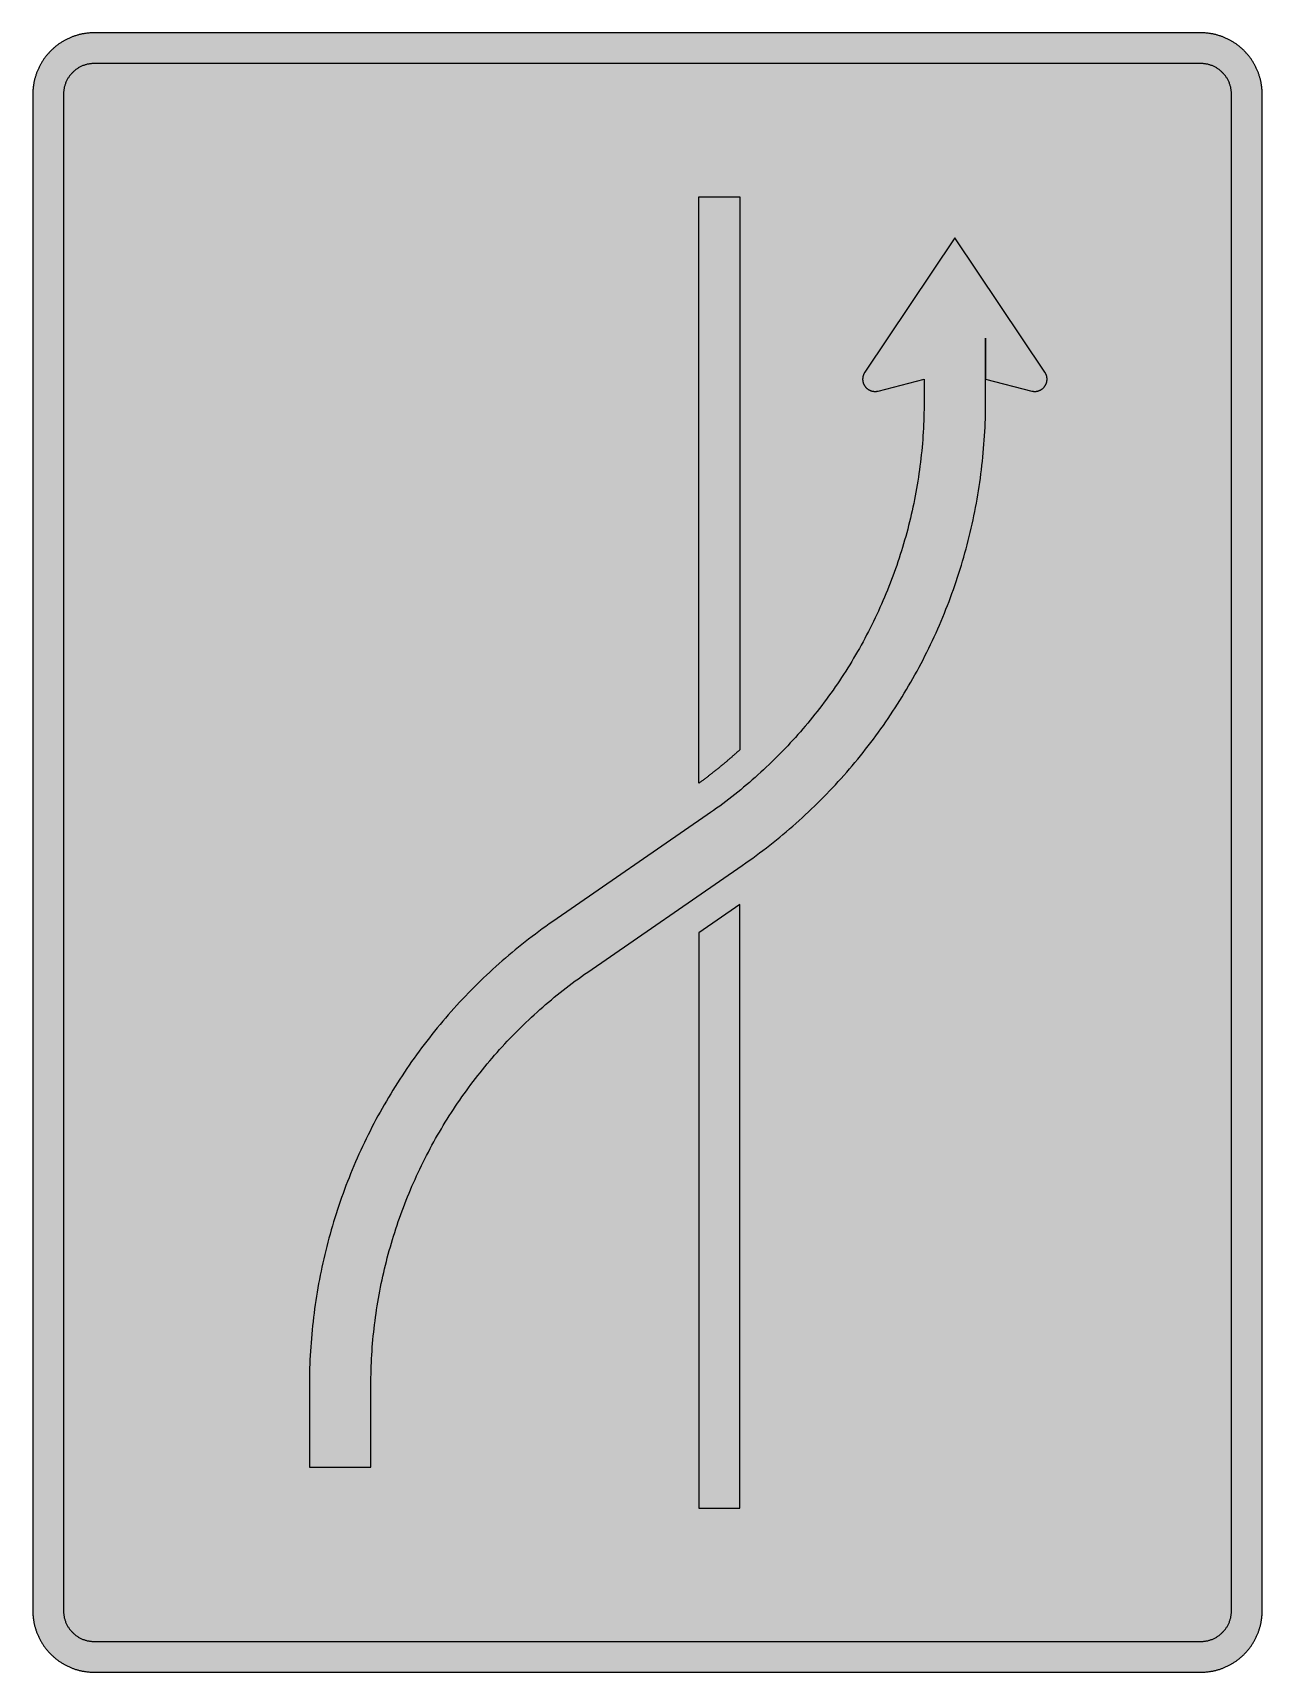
# Model space of a CAD drawing. Header units: millimetres. Extents: x 0 to 423, y 0 to 564.
import ezdxf

# ---------------------------------------------------------------- set-up
doc = ezdxf.new("R2010")
doc.units = ezdxf.units.MM

msp = doc.modelspace()

# ---------------------------------------------------------------- hatches: boundary and pattern name
for color, points in [(254, [(402.2189, 0.0537), (402.4808, 0.0533), (402.7424, 0.0584), (403.0066, 0.066), (403.2682, 0.0787), (403.5298, 0.094), (403.7889, 0.1118), (404.0505, 0.1321), (404.3096, 0.1549), (404.5687, 0.1829), (404.8277, 0.2134), (405.0868, 0.2464), (405.3434, 0.2845), (405.5999, 0.3251), (405.8564, 0.3683), (406.113, 0.414), (406.367, 0.4623), (406.621, 0.5156), (406.875, 0.5715), (407.1264, 0.6299), (407.3779, 0.6909), (407.6268, 0.7544), (407.8783, 0.823), (408.1272, 0.8941), (408.3736, 0.9677), (408.62, 1.0439), (408.8663, 1.1227), (409.1102, 1.2065), (409.354, 1.2903), (409.5979, 1.3792), (409.8392, 1.4707), (410.0805, 1.5672), (410.3192, 1.6637), (410.5554, 1.7628), (410.7942, 1.8669), (411.0279, 1.9736), (411.2616, 2.0803), (411.4952, 2.192), (411.7264, 2.3089), (411.9575, 2.4257), (412.1861, 2.5451), (412.4122, 2.6695), (412.6382, 2.794), (412.8643, 2.9235), (413.0853, 3.0556), (413.3063, 3.1877), (413.5272, 3.3249), (413.7457, 3.4646), (413.9616, 3.6068), (414.1775, 3.7541), (414.3908, 3.9014), (414.6017, 4.0513), (414.8125, 4.2037), (415.0208, 4.3612), (415.2265, 4.5187), (415.4297, 4.6812), (415.6329, 4.8438), (415.8336, 5.0114), (416.0342, 5.1816), (416.2298, 5.3518), (416.4254, 5.527), (416.6184, 5.7048), (416.8089, 5.8826), (416.9994, 6.0655), (417.1848, 6.2509), (417.3703, 6.4389), (417.5531, 6.6269), (417.7335, 6.8174), (417.9087, 7.0104), (418.084, 7.206), (418.2567, 7.4041), (418.4244, 7.6022), (418.592, 7.8029), (418.7546, 8.0061), (418.9171, 8.2118), (419.0746, 8.4176), (419.2321, 8.6258), (419.3845, 8.8341), (419.5369, 9.0475), (419.6842, 9.2608), (419.829, 9.4742), (419.9712, 9.6926), (420.1109, 9.9085), (420.2481, 10.1295), (420.3827, 10.3505), (420.5148, 10.574), (420.6418, 10.7975), (420.7688, 11.0236), (420.8907, 11.2522), (421.0126, 11.4808), (421.1295, 11.7094), (421.2438, 11.9405), (421.3555, 12.1742), (421.4647, 12.4079), (421.5689, 12.6441), (421.673, 12.8803), (421.7746, 13.1191), (421.8711, 13.3579), (421.9651, 13.5966), (422.0566, 13.8379), (422.1455, 14.0818), (422.2318, 14.3256), (422.3131, 14.5694), (422.3918, 14.8158), (422.4706, 15.0622), (422.5442, 15.3111), (422.6128, 15.56), (422.6814, 15.809), (422.7449, 16.0604), (422.8084, 16.3119), (422.8668, 16.5633), (422.9227, 16.8148), (422.9735, 17.0688), (423.0243, 17.3253), (423.07, 17.5793), (423.1132, 17.8359), (423.1513, 18.0924), (423.1894, 18.3515), (423.2224, 18.608), (423.2529, 18.8671), (423.2808, 19.1262), (423.3037, 19.3878), (423.3266, 19.6469), (423.3443, 19.9085), (423.357, 20.1701), (423.3697, 20.4318), (423.3774, 20.6934), (423.3824, 20.955), (423.385, 21.2192), (423.3855, 543.3314), (423.3824, 543.593), (423.3774, 543.8546), (423.3697, 544.1188), (423.357, 544.3804), (423.3443, 544.642), (423.3266, 544.9011), (423.3037, 545.1627), (423.2808, 545.4218), (423.2529, 545.6809), (423.2224, 545.94), (423.1894, 546.1991), (423.1513, 546.4556), (423.1132, 546.7121), (423.07, 546.9687), (423.0243, 547.2227), (422.9735, 547.4792), (422.9227, 547.7332), (422.8668, 547.9847), (422.8084, 548.2387), (422.7449, 548.4876), (422.6814, 548.7391), (422.6128, 548.988), (422.5442, 549.2369), (422.4706, 549.4858), (422.3918, 549.7322), (422.3131, 549.9786), (422.2318, 550.2224), (422.1455, 550.4663), (422.0566, 550.7076), (421.9651, 550.9489), (421.8711, 551.1902), (421.7746, 551.4289), (421.673, 551.6677), (421.5689, 551.9039), (421.4647, 552.1401), (421.3555, 552.3738), (421.2438, 552.6049), (421.1295, 552.8386), (421.0126, 553.0672), (420.8907, 553.2958), (420.7688, 553.5244), (420.6418, 553.7505), (420.5148, 553.974), (420.3827, 554.1975), (420.2481, 554.4185), (420.1109, 554.6369), (419.9712, 554.8554), (419.829, 555.0738), (419.6842, 555.2872), (419.5369, 555.5005), (419.3845, 555.7114), (419.2321, 555.9222), (419.0746, 556.1305), (418.9171, 556.3362), (418.7546, 556.5419), (418.592, 556.7451), (418.4244, 556.9458), (418.2567, 557.1439), (418.084, 557.342), (417.9087, 557.5351), (417.7335, 557.7281), (417.5531, 557.9212), (417.3703, 558.1091), (417.1848, 558.2971), (416.9994, 558.4825), (416.8089, 558.6628), (416.6184, 558.8432), (416.4254, 559.021), (416.2298, 559.1937), (416.0342, 559.3664), (415.8336, 559.5366), (415.6329, 559.7017), (415.4297, 559.8668), (415.2265, 560.0268), (415.0208, 560.1868), (414.8125, 560.3418), (414.6017, 560.4967), (414.3908, 560.6466), (414.1775, 560.7939), (413.9616, 560.9387), (413.7457, 561.0835), (413.5272, 561.2232), (413.3063, 561.3603), (413.0853, 561.4924), (412.8643, 561.6245), (412.6382, 561.754), (412.4122, 561.8785), (412.1861, 562.0029), (411.9575, 562.1223), (411.7264, 562.2392), (411.4952, 562.356), (411.2616, 562.4678), (411.0279, 562.5744), (410.7942, 562.6811), (410.5554, 562.7853), (410.3192, 562.8843), (410.0805, 562.9834), (409.8392, 563.0774), (409.5979, 563.1688), (409.354, 563.2577), (409.1102, 563.3415), (408.8663, 563.4253), (408.62, 563.5041), (408.3736, 563.5803), (408.1272, 563.6539), (407.8783, 563.7251), (407.6268, 563.7936), (407.3779, 563.8571), (407.1264, 563.9206), (406.875, 563.9791), (406.621, 564.0349), (406.367, 564.0857), (406.113, 564.1365), (405.8564, 564.1823), (405.5999, 564.2254), (405.3434, 564.2635), (405.0868, 564.3016), (404.8277, 564.3347), (404.5687, 564.3651), (404.3096, 564.3931), (404.0505, 564.4185), (403.7889, 564.4388), (403.5298, 564.4566), (403.2682, 564.4718), (403.0066, 564.482), (402.7424, 564.4896), (402.4808, 564.4947), (402.2166, 564.4972), (21.2189, 564.4981), (20.955, 564.4947), (20.6934, 564.4896), (20.4292, 564.482), (20.1676, 564.4718), (19.906, 564.4566), (19.6469, 564.4388), (19.3853, 564.4185), (19.1262, 564.3931), (18.8671, 564.3651), (18.608, 564.3347), (18.349, 564.3016), (18.0924, 564.2635), (17.8359, 564.2254), (17.5793, 564.1823), (17.3253, 564.1365), (17.0688, 564.0857), (16.8148, 564.0349), (16.5633, 563.9791), (16.3093, 563.9206), (16.0579, 563.8571), (15.809, 563.7936), (15.56, 563.7251), (15.3111, 563.6539), (15.0622, 563.5803), (14.8158, 563.5041), (14.5694, 563.4253), (14.3256, 563.3415), (14.0818, 563.2577), (13.8379, 563.1688), (13.5966, 563.0774), (13.3579, 562.9834), (13.1191, 562.8843), (12.8803, 562.7853), (12.6441, 562.6811), (12.4079, 562.5744), (12.1742, 562.4678), (11.9405, 562.356), (11.7094, 562.2392), (11.4808, 562.1223), (11.2522, 562.0029), (11.0236, 561.8785), (10.7975, 561.754), (10.574, 561.6245), (10.3505, 561.4924), (10.1295, 561.3603), (9.9111, 561.2232), (9.6926, 561.0835), (9.4742, 560.9387), (9.2608, 560.7939), (9.0475, 560.6466), (8.8341, 560.4967), (8.6258, 560.3418), (8.4176, 560.1868), (8.2118, 560.0268), (8.0061, 559.8668), (7.8029, 559.7017), (7.6022, 559.5366), (7.4041, 559.3664), (7.206, 559.1937), (7.0129, 559.021), (6.8174, 558.8432), (6.6269, 558.6628), (6.4389, 558.4825), (6.2509, 558.2971), (6.0655, 558.1091), (5.8852, 557.9212), (5.7048, 557.7281), (5.527, 557.5351), (5.3518, 557.342), (5.1816, 557.1439), (5.0114, 556.9458), (4.8463, 556.7451), (4.6812, 556.5419), (4.5187, 556.3362), (4.3612, 556.1305), (4.2062, 555.9222), (4.0513, 555.7114), (3.9014, 555.5005), (3.7541, 555.2872), (3.6068, 555.0738), (3.4646, 554.8554), (3.3249, 554.6369), (3.1877, 554.4185), (3.0556, 554.1975), (2.9235, 553.974), (2.794, 553.7505), (2.6695, 553.5244), (2.5451, 553.2958), (2.4257, 553.0672), (2.3063, 552.8386), (2.192, 552.6049), (2.0803, 552.3738), (1.971, 552.1401), (1.8669, 551.9039), (1.7628, 551.6677), (1.6637, 551.4289), (1.5646, 551.1902), (1.4707, 550.9489), (1.3792, 550.7076), (1.2903, 550.4663), (1.2065, 550.2224), (1.1227, 549.9786), (1.0439, 549.7322), (0.9652, 549.4858), (0.8915, 549.2369), (0.823, 548.988), (0.7544, 548.7391), (0.6883, 548.4876), (0.6274, 548.2387), (0.569, 547.9847), (0.5131, 547.7332), (0.4623, 547.4792), (0.4115, 547.2227), (0.3658, 546.9687), (0.3226, 546.7121), (0.2819, 546.4556), (0.2464, 546.1991), (0.2134, 545.94), (0.1829, 545.6809), (0.1549, 545.4218), (0.1295, 545.1627), (0.1092, 544.9011), (0.0914, 544.642), (0.0762, 544.3804), (0.066, 544.1188), (0.0584, 543.8546), (0.0533, 543.593), (0.0508, 543.3314), (0.0522, 21.2203), (0.0533, 20.955), (0.0584, 20.6934), (0.066, 20.4318), (0.0762, 20.1701), (0.0914, 19.9085), (0.1092, 19.6469), (0.1295, 19.3878), (0.1549, 19.1262), (0.1829, 18.8671), (0.2134, 18.608), (0.2464, 18.3515), (0.2819, 18.0924), (0.3226, 17.8359), (0.3658, 17.5793), (0.4115, 17.3253), (0.4623, 17.0688), (0.5131, 16.8148), (0.569, 16.5633), (0.6274, 16.3119), (0.6883, 16.0604), (0.7544, 15.809), (0.823, 15.56), (0.8915, 15.3111), (0.9652, 15.0622), (1.0439, 14.8158), (1.1227, 14.5694), (1.2065, 14.3256), (1.2903, 14.0818), (1.3792, 13.8379), (1.4707, 13.5966), (1.5646, 13.3579), (1.6637, 13.1191), (1.7628, 12.8803), (1.8669, 12.6441), (1.971, 12.4079), (2.0803, 12.1742), (2.192, 11.9405), (2.3063, 11.7094), (2.4257, 11.4808), (2.5451, 11.2522), (2.6695, 11.0236), (2.794, 10.7975), (2.9235, 10.574), (3.0556, 10.3505), (3.1877, 10.1295), (3.3249, 9.9085), (3.4646, 9.6926), (3.6068, 9.4742), (3.7541, 9.2608), (3.9014, 9.0475), (4.0513, 8.8341), (4.2062, 8.6258), (4.3612, 8.4176), (4.5187, 8.2118), (4.6812, 8.0061), (4.8463, 7.8029), (5.0114, 7.6022), (5.1816, 7.4041), (5.3518, 7.206), (5.527, 7.0104), (5.7048, 6.8174), (5.8852, 6.6269), (6.0655, 6.4389), (6.2509, 6.2509), (6.4389, 6.0655), (6.6269, 5.8826), (6.8174, 5.7048), (7.0129, 5.527), (7.206, 5.3518), (7.4041, 5.1816), (7.6022, 5.0114), (7.8029, 4.8438), (8.0061, 4.6812), (8.2118, 4.5187), (8.4176, 4.3612), (8.6258, 4.2037), (8.8341, 4.0513), (9.0475, 3.9014), (9.2608, 3.7541), (9.4742, 3.6068), (9.6926, 3.4646), (9.9111, 3.3249), (10.1295, 3.1877), (10.3505, 3.0556), (10.574, 2.9235), (10.7975, 2.794), (11.0236, 2.6695), (11.2522, 2.5451), (11.4808, 2.4257), (11.7094, 2.3089), (11.9405, 2.192), (12.1742, 2.0803), (12.4079, 1.9736), (12.6441, 1.8669), (12.8803, 1.7628), (13.1191, 1.6637), (13.3579, 1.5672), (13.5966, 1.4707), (13.8379, 1.3792), (14.0818, 1.2903), (14.3256, 1.2065), (14.5694, 1.1227), (14.8158, 1.0439), (15.0622, 0.9677), (15.3111, 0.8941), (15.56, 0.823), (15.809, 0.7544), (16.0579, 0.6909), (16.3093, 0.6299), (16.5633, 0.5715), (16.8148, 0.5156), (17.0688, 0.4623), (17.3253, 0.414), (17.5793, 0.3683), (17.8359, 0.3251), (18.0924, 0.2845), (18.349, 0.2464), (18.608, 0.2134), (18.8671, 0.1829), (19.1262, 0.1549), (19.3853, 0.1321), (19.6469, 0.1118), (19.906, 0.094), (20.1676, 0.0787), (20.4292, 0.066), (20.6934, 0.0584), (20.955, 0.0533), (21.2166, 0.0533)]), (144, [(402.2189, 10.637), (402.4909, 10.6401), (402.7627, 10.6502), (403.032, 10.6655), (403.2987, 10.6909), (403.5654, 10.7213), (403.8295, 10.7569), (404.0911, 10.8001), (404.3502, 10.8509), (404.6068, 10.9068), (404.8633, 10.9677), (405.1148, 11.0363), (405.3662, 11.1125), (405.6126, 11.1912), (405.8564, 11.2776), (406.0977, 11.369), (406.3365, 11.4681), (406.5727, 11.5697), (406.8064, 11.6789), (407.035, 11.7932), (407.2636, 11.9126), (407.4871, 12.0371), (407.7056, 12.1666), (407.9215, 12.3038), (408.1348, 12.4435), (408.3456, 12.5882), (408.5514, 12.7381), (408.752, 12.893), (408.9502, 13.0531), (409.1432, 13.2156), (409.3337, 13.3858), (409.5191, 13.5585), (409.702, 13.7363), (409.8798, 13.9167), (410.0525, 14.1021), (410.2202, 14.2926), (410.3853, 14.4856), (410.5427, 14.6837), (410.6977, 14.8869), (410.8475, 15.0927), (410.9949, 15.301), (411.1346, 15.5143), (411.2692, 15.7302), (411.3987, 15.9512), (411.5232, 16.1747), (411.6426, 16.4008), (411.7569, 16.6294), (411.8661, 16.8631), (411.9702, 17.0993), (412.0667, 17.338), (412.1582, 17.5793), (412.2445, 17.8232), (412.3258, 18.0721), (412.3995, 18.321), (412.4681, 18.575), (412.529, 18.829), (412.5849, 19.0856), (412.6357, 19.3446), (412.6789, 19.6063), (412.717, 19.8704), (412.7475, 20.1371), (412.7703, 20.4038), (412.7881, 20.6756), (412.7983, 20.9448), (412.8008, 21.2192), (412.8022, 543.3314), (412.7983, 543.6032), (412.7881, 543.875), (412.7703, 544.1442), (412.7475, 544.4109), (412.717, 544.6776), (412.6789, 544.9418), (412.6357, 545.2034), (412.5849, 545.4625), (412.529, 545.719), (412.4681, 545.9755), (412.3995, 546.227), (412.3258, 546.4759), (412.2445, 546.7248), (412.1582, 546.9687), (412.0667, 547.21), (411.9702, 547.4487), (411.8661, 547.685), (411.7569, 547.9186), (411.6426, 548.1472), (411.5232, 548.3733), (411.3987, 548.5968), (411.2692, 548.8178), (411.1346, 549.0337), (410.9949, 549.2471), (410.8475, 549.4553), (410.6977, 549.6611), (410.5427, 549.8643), (410.3853, 550.0624), (410.2202, 550.2554), (410.0525, 550.4459), (409.8798, 550.6314), (409.702, 550.8142), (409.5191, 550.9895), (409.3337, 551.1648), (409.1432, 551.3324), (408.9502, 551.4975), (408.752, 551.655), (408.5514, 551.8099), (408.3456, 551.9598), (408.1348, 552.1046), (407.9215, 552.2468), (407.7056, 552.3814), (407.4871, 552.511), (407.2636, 552.6354), (407.035, 552.7548), (406.8064, 552.8691), (406.5727, 552.9783), (406.3365, 553.0825), (406.0977, 553.179), (405.8564, 553.2704), (405.6126, 553.3568), (405.3662, 553.4381), (405.1148, 553.5117), (404.8633, 553.5803), (404.6068, 553.6413), (404.3502, 553.6997), (404.0911, 553.7479), (403.8295, 553.7911), (403.5654, 553.8292), (403.2987, 553.8597), (403.032, 553.8826), (402.7627, 553.9003), (402.4909, 553.9105), (402.2166, 553.913), (21.2189, 553.9148), (20.9448, 553.9105), (20.6731, 553.9003), (20.4038, 553.8826), (20.1346, 553.8597), (19.8704, 553.8292), (19.6063, 553.7911), (19.3446, 553.7479), (19.0856, 553.6997), (18.829, 553.6413), (18.5725, 553.5803), (18.321, 553.5117), (18.0696, 553.4381), (17.8232, 553.3568), (17.5793, 553.2704), (17.338, 553.179), (17.0993, 553.0825), (16.8631, 552.9783), (16.6294, 552.8691), (16.4008, 552.7548), (16.1722, 552.6354), (15.9512, 552.511), (15.7302, 552.3814), (15.5143, 552.2468), (15.301, 552.1046), (15.0927, 551.9598), (14.8869, 551.8099), (14.6837, 551.655), (14.4856, 551.4975), (14.2926, 551.3324), (14.1021, 551.1648), (13.9167, 550.9895), (13.7338, 550.8142), (13.556, 550.6314), (13.3833, 550.4459), (13.2156, 550.2554), (13.0505, 550.0624), (12.893, 549.8643), (12.7381, 549.6611), (12.5882, 549.4553), (12.4409, 549.2471), (12.3012, 549.0337), (12.1666, 548.8178), (12.0371, 548.5968), (11.9126, 548.3733), (11.7932, 548.1472), (11.6789, 547.9186), (11.5697, 547.685), (11.4656, 547.4487), (11.369, 547.21), (11.2776, 546.9687), (11.1912, 546.7248), (11.11, 546.4759), (11.0363, 546.227), (10.9677, 545.9755), (10.9042, 545.719), (10.8483, 545.4625), (10.8001, 545.2034), (10.7569, 544.9418), (10.7188, 544.6776), (10.6883, 544.4109), (10.6655, 544.1442), (10.6477, 543.875), (10.6375, 543.6032), (10.635, 543.3314), (10.6355, 21.2203), (10.6375, 20.9448), (10.6477, 20.6756), (10.6655, 20.4038), (10.6883, 20.1371), (10.7188, 19.8704), (10.7569, 19.6063), (10.8001, 19.3446), (10.8483, 19.0856), (10.9042, 18.829), (10.9677, 18.575), (11.0363, 18.321), (11.11, 18.0721), (11.1912, 17.8232), (11.2776, 17.5793), (11.369, 17.338), (11.4656, 17.0993), (11.5697, 16.8631), (11.6789, 16.6294), (11.7932, 16.4008), (11.9126, 16.1747), (12.0371, 15.9512), (12.1666, 15.7302), (12.3012, 15.5143), (12.4409, 15.301), (12.5882, 15.0927), (12.7381, 14.8869), (12.893, 14.6837), (13.0505, 14.4856), (13.2156, 14.2926), (13.3833, 14.1021), (13.556, 13.9167), (13.7338, 13.7363), (13.9167, 13.5585), (14.1021, 13.3858), (14.2926, 13.2156), (14.4856, 13.0531), (14.6837, 12.893), (14.8869, 12.7381), (15.0927, 12.5882), (15.301, 12.4435), (15.5143, 12.3038), (15.7302, 12.1666), (15.9512, 12.0371), (16.1722, 11.9126), (16.4008, 11.7932), (16.6294, 11.6789), (16.8631, 11.5697), (17.0993, 11.4681), (17.338, 11.369), (17.5793, 11.2776), (17.8232, 11.1912), (18.0696, 11.1125), (18.321, 11.0363), (18.5725, 10.9677), (18.829, 10.9068), (19.0856, 10.8509), (19.3446, 10.8001), (19.6063, 10.7569), (19.8704, 10.7213), (20.1346, 10.6909), (20.4038, 10.6655), (20.6731, 10.6502), (20.9448, 10.6401), (21.2166, 10.635)]), (254, [(229.3578, 508.0536), (243.4689, 508.0536), (243.4689, 317.6044), (243.2583, 317.4111), (243.0475, 317.2206), (242.8367, 317.0301), (242.6233, 316.8396), (242.4125, 316.6491), (242.2017, 316.4586), (241.9883, 316.2706), (241.775, 316.0801), (241.5616, 315.8922), (241.3483, 315.7042), (241.1349, 315.5163), (240.9215, 315.3283), (240.7082, 315.1429), (240.4923, 314.9549), (240.2789, 314.7695), (240.063, 314.5841), (239.8471, 314.3961), (239.6312, 314.2132), (239.4153, 314.0278), (239.1969, 313.8424), (238.981, 313.6595), (238.7651, 313.4741), (238.5466, 313.2912), (238.3282, 313.1083), (238.1098, 312.9255), (237.8913, 312.7451), (237.6729, 312.5622), (237.4544, 312.3819), (237.2335, 312.2016), (237.015, 312.0212), (236.794, 311.8409), (236.5731, 311.6605), (236.3521, 311.4802), (236.1311, 311.3024), (235.9101, 311.1221), (235.6891, 310.9443), (235.4682, 310.7665), (235.2446, 310.5887), (235.0211, 310.4134), (234.8001, 310.2356), (234.5766, 310.0603), (234.3531, 309.8825), (234.1296, 309.7073), (233.9035, 309.532), (233.68, 309.3593), (233.4539, 309.184), (233.2304, 309.0088), (233.0044, 308.8361), (232.7783, 308.6633), (232.5522, 308.4906), (232.3262, 308.3179), (232.1001, 308.1452), (231.8741, 307.975), (231.6455, 307.8023), (231.4169, 307.6321), (231.1908, 307.4619), (230.9622, 307.2917), (230.7336, 307.1216), (230.505, 306.9539), (230.2764, 306.7837), (230.0453, 306.6161), (229.8167, 306.4485), (229.5855, 306.2808), (229.3569, 306.1132)]), (254, [(328.1355, 445.2592), (344.0105, 441.1592), (344.0252, 441.1548), (344.043, 441.1497), (344.0582, 441.1447), (344.0735, 441.1421), (344.0913, 441.137), (344.1065, 441.1345), (344.1243, 441.1294), (344.1395, 441.1269), (344.1548, 441.1218), (344.1725, 441.1193), (344.1878, 441.1167), (344.2056, 441.1116), (344.2208, 441.1091), (344.2386, 441.1066), (344.2538, 441.1015), (344.2716, 441.0989), (344.2868, 441.0964), (344.3046, 441.0939), (344.3199, 441.0913), (344.3351, 441.0862), (344.3529, 441.0837), (344.3681, 441.0812), (344.3859, 441.0786), (344.4011, 441.0761), (344.4189, 441.0735), (344.4342, 441.071), (344.4519, 441.0685), (344.4672, 441.0659), (344.485, 441.0634), (344.5002, 441.0608), (344.518, 441.0608), (344.5332, 441.0583), (344.551, 441.0558), (344.5688, 441.0532), (344.584, 441.0507), (344.6018, 441.0507), (344.617, 441.0481), (344.6348, 441.0456), (344.6501, 441.0456), (344.6678, 441.0431), (344.6831, 441.0405), (344.7009, 441.0405), (344.7161, 441.038), (344.7339, 441.038), (344.7517, 441.0354), (344.7669, 441.0354), (344.7847, 441.0329), (344.7999, 441.0329), (344.8177, 441.0329), (344.8329, 441.0304), (344.8507, 441.0304), (344.866, 441.0304), (344.8837, 441.0278), (344.9015, 441.0278), (344.9168, 441.0278), (344.9345, 441.0278), (344.9498, 441.0253), (344.9676, 441.0253), (344.9828, 441.0253), (345.0006, 441.0253), (345.0184, 441.0253), (345.0336, 441.0253), (345.0514, 441.0253), (345.0666, 441.0253), (345.1758, 441.0253), (345.2851, 441.0304), (345.3943, 441.038), (345.501, 441.0456), (345.6076, 441.0583), (345.7118, 441.0735), (345.8159, 441.0913), (345.9201, 441.1116), (346.0242, 441.132), (346.1258, 441.1574), (346.2274, 441.1853), (346.3265, 441.2158), (346.4255, 441.2463), (346.5246, 441.2818), (346.6211, 441.3174), (346.7151, 441.358), (346.8091, 441.3987), (346.903, 441.4418), (346.9945, 441.4876), (347.0859, 441.5358), (347.1748, 441.5841), (347.2637, 441.6374), (347.3501, 441.6908), (347.4339, 441.7466), (347.5177, 441.8051), (347.6015, 441.866), (347.6803, 441.927), (347.7616, 441.9905), (347.8378, 442.0565), (347.914, 442.1251), (347.9876, 442.1937), (348.0613, 442.2648), (348.1324, 442.3359), (348.201, 442.4121), (348.2696, 442.4883), (348.3356, 442.5645), (348.3991, 442.6433), (348.4601, 442.7245), (348.521, 442.8058), (348.5769, 442.8896), (348.6353, 442.976), (348.6887, 443.0624), (348.7395, 443.1513), (348.7903, 443.2402), (348.8385, 443.3316), (348.8842, 443.423), (348.9274, 443.5145), (348.9681, 443.611), (349.0062, 443.705), (349.0443, 443.8015), (349.0798, 443.9006), (349.1103, 443.9996), (349.1408, 444.0987), (349.1687, 444.2003), (349.1916, 444.3019), (349.2144, 444.4035), (349.2348, 444.5076), (349.2525, 444.6143), (349.2678, 444.7184), (349.2779, 444.8251), (349.2881, 444.9318), (349.2957, 445.041), (349.3008, 445.1477), (349.3008, 445.2569), (349.3008, 445.2976), (349.3008, 445.3357), (349.2983, 445.3763), (349.2983, 445.4144), (349.2957, 445.455), (349.2932, 445.4931), (349.2932, 445.5312), (349.2906, 445.5719), (349.2856, 445.61), (349.283, 445.6481), (349.2779, 445.6887), (349.2754, 445.7268), (349.2703, 445.7649), (349.2652, 445.803), (349.2602, 445.8437), (349.2551, 445.8818), (349.25, 445.9199), (349.2424, 445.958), (349.2373, 445.9961), (349.2297, 446.0342), (349.2221, 446.0723), (349.2144, 446.1104), (349.2068, 446.1485), (349.1967, 446.1866), (349.189, 446.2247), (349.1789, 446.2628), (349.1713, 446.3009), (349.1611, 446.339), (349.1509, 446.3771), (349.1408, 446.4126), (349.1306, 446.4507), (349.1179, 446.4888), (349.1078, 446.5244), (349.0951, 446.5625), (349.0824, 446.598), (349.0697, 446.6361), (349.057, 446.6717), (349.0443, 446.7098), (349.0316, 446.7454), (349.0163, 446.7835), (349.0036, 446.819), (348.9884, 446.8546), (348.9731, 446.8901), (348.9579, 446.9257), (348.9427, 446.9613), (348.9274, 446.9968), (348.9122, 447.0324), (348.8944, 447.0679), (348.8766, 447.1035), (348.8614, 447.1391), (348.8436, 447.1746), (348.8258, 447.2076), (348.808, 447.2432), (348.7877, 447.2762), (348.7699, 447.3118), (348.7496, 447.3448), (348.7318, 447.3804), (348.7115, 447.4134), (348.6912, 447.4464), (348.6709, 447.4794), (348.6506, 447.515), (348.6302, 447.548), (348.6074, 447.581), (348.5871, 447.6115), (317.5522, 493.9425), (286.5191, 447.614), (286.4968, 447.581), (286.4739, 447.548), (286.4536, 447.515), (286.4333, 447.4794), (286.4129, 447.4464), (286.3926, 447.4134), (286.3723, 447.3804), (286.352, 447.3448), (286.3342, 447.3118), (286.3139, 447.2762), (286.2961, 447.2432), (286.2783, 447.2076), (286.2605, 447.1746), (286.2428, 447.1391), (286.225, 447.1035), (286.2097, 447.0679), (286.192, 447.0324), (286.1767, 446.9968), (286.1589, 446.9613), (286.1437, 446.9257), (286.1285, 446.8901), (286.1132, 446.8546), (286.1005, 446.819), (286.0853, 446.7835), (286.0726, 446.7454), (286.0573, 446.7098), (286.0446, 446.6717), (286.0319, 446.6361), (286.0192, 446.598), (286.0065, 446.5625), (285.9964, 446.5244), (285.9837, 446.4888), (285.9735, 446.4507), (285.9634, 446.4126), (285.9507, 446.3771), (285.9405, 446.339), (285.9329, 446.3009), (285.9227, 446.2628), (285.9126, 446.2247), (285.9049, 446.1866), (285.8973, 446.1485), (285.8872, 446.1104), (285.8795, 446.0723), (285.8719, 446.0342), (285.8668, 445.9961), (285.8592, 445.958), (285.8541, 445.9199), (285.8465, 445.8818), (285.8414, 445.8437), (285.8364, 445.803), (285.8313, 445.7649), (285.8262, 445.7268), (285.8237, 445.6887), (285.8186, 445.6481), (285.816, 445.61), (285.8135, 445.5719), (285.811, 445.5312), (285.8084, 445.4931), (285.8059, 445.455), (285.8033, 445.4144), (285.8033, 445.3763), (285.8008, 445.3357), (285.8008, 445.2976), (285.8008, 445.2569), (285.8033, 445.1477), (285.8059, 445.041), (285.8135, 444.9318), (285.8237, 444.8251), (285.8338, 444.7184), (285.8491, 444.6143), (285.8668, 444.5076), (285.8872, 444.4035), (285.91, 444.3019), (285.9354, 444.2003), (285.9608, 444.0987), (285.9913, 443.9996), (286.0243, 443.9006), (286.0573, 443.8015), (286.0954, 443.705), (286.1335, 443.611), (286.1742, 443.5145), (286.2174, 443.423), (286.2631, 443.3316), (286.3113, 443.2402), (286.3621, 443.1513), (286.4129, 443.0624), (286.4688, 442.976), (286.5247, 442.8896), (286.5831, 442.8058), (286.6415, 442.7245), (286.705, 442.6433), (286.7685, 442.5645), (286.8346, 442.4883), (286.9006, 442.4121), (286.9692, 442.3359), (287.0403, 442.2648), (287.114, 442.1937), (287.1876, 442.1251), (287.2638, 442.0565), (287.3426, 441.9905), (287.4213, 441.927), (287.5026, 441.866), (287.5839, 441.8051), (287.6677, 441.7466), (287.7541, 441.6908), (287.8404, 441.6374), (287.9268, 441.5841), (288.0157, 441.5358), (288.1071, 441.4876), (288.1986, 441.4418), (288.2925, 441.3987), (288.3865, 441.358), (288.483, 441.3174), (288.5796, 441.2818), (288.6761, 441.2463), (288.7751, 441.2158), (288.8767, 441.1853), (288.9758, 441.1574), (289.0774, 441.132), (289.1815, 441.1116), (289.2857, 441.0913), (289.3898, 441.0735), (289.4965, 441.0583), (289.6006, 441.0456), (289.7099, 441.038), (289.8165, 441.0304), (289.9258, 441.0253), (290.035, 441.0253), (290.0502, 441.0253), (290.068, 441.0253), (290.0858, 441.0253), (290.101, 441.0253), (290.1188, 441.0253), (290.134, 441.0253), (290.1518, 441.0253), (290.1696, 441.0278), (290.1848, 441.0278), (290.2026, 441.0278), (290.2179, 441.0278), (290.2356, 441.0304), (290.2534, 441.0304), (290.2687, 441.0304), (290.2864, 441.0329), (290.3017, 441.0329), (290.3195, 441.0329), (290.3347, 441.0354), (290.3525, 441.0354), (290.3703, 441.038), (290.3855, 441.038), (290.4033, 441.0405), (290.4185, 441.0405), (290.4363, 441.0431), (290.4515, 441.0456), (290.4693, 441.0456), (290.4846, 441.0481), (290.5023, 441.0507), (290.5201, 441.0507), (290.5354, 441.0532), (290.5531, 441.0558), (290.5684, 441.0583), (290.5862, 441.0608), (290.6014, 441.0608), (290.6192, 441.0634), (290.6344, 441.0659), (290.6522, 441.0685), (290.6674, 441.071), (290.6852, 441.0735), (290.7005, 441.0761), (290.7182, 441.0786), (290.7335, 441.0812), (290.7513, 441.0837), (290.7665, 441.0862), (290.7843, 441.0913), (290.7995, 441.0939), (290.8148, 441.0964), (290.8325, 441.0989), (290.8478, 441.1015), (290.8656, 441.1066), (290.8808, 441.1091), (290.8986, 441.1116), (290.9138, 441.1167), (290.9316, 441.1193), (290.9468, 441.1218), (290.9621, 441.1269), (290.9799, 441.1294), (290.9951, 441.1345), (291.0129, 441.137), (291.0281, 441.1421), (291.0434, 441.1447), (291.0611, 441.1497), (291.0764, 441.1548), (291.0916, 441.1574), (306.9689, 445.2592), (306.9689, 437.4981), (306.9615, 436.1866), (306.9488, 434.8734), (306.9234, 433.5653), (306.8879, 432.2547), (306.8447, 430.9466), (306.7888, 429.6385), (306.7253, 428.3329), (306.6491, 427.0273), (306.5653, 425.7218), (306.4713, 424.4188), (306.3697, 423.1157), (306.2554, 421.8153), (306.131, 420.5148), (305.9989, 419.2168), (305.8566, 417.9189), (305.7017, 416.6235), (305.5417, 415.3306), (305.369, 414.0378), (305.1861, 412.7475), (304.9956, 411.4571), (304.7949, 410.1694), (304.5841, 408.8841), (304.3631, 407.5989), (304.132, 406.3162), (303.8932, 405.036), (303.6443, 403.7584), (303.3852, 402.4808), (303.116, 401.2057), (302.8366, 399.9357), (302.5496, 398.6632), (302.2524, 397.3957), (301.945, 396.1308), (301.6301, 394.8684), (301.3024, 393.606), (300.9671, 392.3487), (300.6242, 391.094), (300.2686, 389.8392), (299.9054, 388.5895), (299.532, 387.3424), (299.1485, 386.0952), (298.7573, 384.8532), (298.356, 383.6137), (297.9445, 382.3767), (297.5254, 381.1422), (297.0936, 379.9129), (296.6568, 378.6861), (296.2072, 377.4592), (295.75, 376.2375), (295.2826, 375.0208), (294.8076, 373.8067), (294.32, 372.5926), (293.8272, 371.3861), (293.3217, 370.1796), (292.8087, 368.9782), (292.2854, 367.7818), (291.7546, 366.588), (291.2135, 365.3968), (290.6649, 364.2106), (290.1036, 363.027), (289.5371, 361.8484), (288.958, 360.6724), (288.3713, 359.5014), (287.7769, 358.333), (287.1699, 357.1697), (286.5577, 356.0115), (285.9354, 354.8558), (285.303, 353.7077), (284.6654, 352.5647), (284.0177, 351.4268), (283.3624, 350.2939), (282.6969, 349.1687), (282.0238, 348.046), (281.3431, 346.931), (280.6548, 345.8185), (279.9588, 344.7136), (279.2527, 343.6163), (278.5389, 342.5215), (277.8176, 341.4344), (277.0886, 340.3524), (276.352, 339.2754), (275.6078, 338.2035), (274.8534, 337.1393), (274.0939, 336.0801), (273.3243, 335.0285), (272.5471, 333.9821), (271.7622, 332.9407), (270.9723, 331.9069), (270.1722, 330.8782), (269.3645, 329.8546), (268.5491, 328.8386), (267.7262, 327.8302), (266.8956, 326.8269), (266.0599, 325.8287), (265.2141, 324.8381), (264.3607, 323.8525), (263.5021, 322.8746), (262.636, 321.9044), (261.7597, 320.9392), (260.8783, 319.979), (259.9893, 319.0291), (259.0927, 318.0842), (258.191, 317.1444), (257.2791, 316.2122), (256.3622, 315.2877), (255.4376, 314.3707), (254.5055, 313.4589), (253.5682, 312.5546), (252.6233, 311.658), (251.6708, 310.769), (250.7107, 309.8851), (249.7455, 309.0088), (248.7727, 308.1401), (247.7922, 307.279), (246.8067, 306.4231), (245.8136, 305.5772), (244.8128, 304.7365), (243.807, 303.9034), (242.7935, 303.0779), (241.775, 302.26), (240.7488, 301.4497), (239.7176, 300.6471), (238.6787, 299.8521), (237.6322, 299.0647), (236.5832, 298.2849), (235.524, 297.5127), (234.4598, 296.7482), (233.3904, 295.9913), (232.3135, 295.242), (179.0996, 258.5046), (177.8889, 257.6627), (176.69, 256.8118), (175.4937, 255.9558), (174.3075, 255.0871), (173.1264, 254.2108), (171.9529, 253.3269), (170.7871, 252.4354), (169.6288, 251.5337), (168.4782, 250.6243), (167.3352, 249.7074), (166.1973, 248.7803), (165.067, 247.8456), (163.9468, 246.9032), (162.8318, 245.9507), (161.7243, 244.9932), (160.6245, 244.0254), (159.5323, 243.0501), (158.4477, 242.0671), (157.3708, 241.0765), (156.3014, 240.0757), (155.2423, 239.0699), (154.1882, 238.0539), (153.1417, 237.0328), (152.1054, 236.0016), (151.0741, 234.9627), (150.053, 233.9188), (149.0396, 232.8647), (148.0337, 231.8029), (147.0355, 230.7361), (146.0449, 229.6592), (145.0645, 228.5771), (144.0917, 227.4849), (143.1265, 226.3877), (142.1689, 225.2828), (141.2215, 224.1702), (140.2817, 223.0526), (139.3495, 221.9249), (138.4249, 220.792), (137.5105, 219.6516), (136.6037, 218.5035), (135.7071, 217.3503), (134.8181, 216.187), (133.9367, 215.0186), (133.0655, 213.8451), (132.2019, 212.664), (131.3485, 211.4753), (130.5027, 210.279), (129.667, 209.0776), (128.839, 207.8685), (128.0211, 206.6544), (127.2108, 205.4327), (126.4107, 204.2058), (125.6182, 202.9714), (124.8359, 201.7319), (124.0638, 200.4847), (123.2992, 199.2325), (122.5448, 197.9727), (121.8006, 196.7078), (121.064, 195.4378), (120.3376, 194.1601), (119.6188, 192.8774), (118.9101, 191.5871), (118.2116, 190.2943), (117.5233, 188.9912), (116.8451, 187.6857), (116.1745, 186.375), (115.5167, 185.0619), (114.869, 183.7411), (114.2314, 182.4177), (113.6015, 181.0893), (112.9843, 179.7583), (112.3772, 178.4223), (111.7803, 177.0812), (111.1936, 175.735), (110.6195, 174.3888), (110.0531, 173.035), (109.4969, 171.6786), (108.9533, 170.3197), (108.4174, 168.9557), (107.8941, 167.5867), (107.3785, 166.2176), (106.8756, 164.8435), (106.3828, 163.4642), (105.9028, 162.0825), (105.4303, 160.6982), (104.968, 159.3088), (104.5185, 157.9194), (104.079, 156.525), (103.6472, 155.1254), (103.2281, 153.7259), (102.8217, 152.3213), (102.423, 150.9141), (102.0369, 149.5044), (101.6584, 148.0922), (101.2927, 146.6774), (100.9396, 145.2601), (100.5942, 143.8402), (100.2614, 142.4153), (99.9363, 140.9903), (99.6264, 139.5628), (99.3242, 138.1328), (99.0321, 136.7003), (98.7527, 135.2652), (98.4834, 133.8275), (98.2243, 132.3873), (97.978, 130.9472), (97.7417, 129.5044), (97.5157, 128.0566), (97.2998, 126.6114), (97.0966, 125.161), (96.9035, 123.7107), (96.7207, 122.2578), (96.5505, 120.8024), (96.3879, 119.347), (96.2406, 117.889), (96.1009, 116.4311), (95.9739, 114.9706), (95.8571, 113.5101), (95.7504, 112.047), (95.6564, 110.5814), (95.5726, 109.1159), (95.5015, 107.6503), (95.4405, 106.1822), (95.3897, 104.714), (95.3516, 103.2434), (95.3237, 101.7727), (95.3059, 100.3021), (95.3008, 98.8314), (95.3022, 70.6092), (116.4689, 70.6092), (116.4689, 98.8314), (116.4717, 100.142), (116.4869, 101.4527), (116.5123, 102.7633), (116.5479, 104.0714), (116.5911, 105.3795), (116.647, 106.6876), (116.7105, 107.9932), (116.7841, 109.2987), (116.8679, 110.6043), (116.9619, 111.9073), (117.0661, 113.2103), (117.1804, 114.5108), (117.3048, 115.8113), (117.4369, 117.1092), (117.5791, 118.4072), (117.7315, 119.7026), (117.8941, 120.9954), (118.0668, 122.2883), (118.2497, 123.5786), (118.4402, 124.8689), (118.6409, 126.1567), (118.8517, 127.442), (119.0727, 128.7272), (119.3038, 130.0099), (119.5426, 131.2901), (119.7915, 132.5677), (120.0506, 133.8453), (120.3198, 135.1204), (120.5992, 136.3904), (120.8862, 137.6604), (121.1834, 138.9304), (121.4907, 140.1953), (121.8057, 141.4577), (122.1334, 142.7201), (122.4686, 143.9774), (122.8115, 145.2321), (123.1671, 146.4869), (123.5304, 147.7366), (123.9037, 148.9837), (124.2873, 150.2308), (124.6784, 151.4729), (125.0798, 152.7124), (125.4912, 153.9494), (125.9129, 155.1813), (126.3421, 156.4132), (126.779, 157.64), (127.2286, 158.8668), (127.6858, 160.086), (128.1532, 161.3052), (128.6307, 162.5194), (129.1158, 163.7309), (129.6111, 164.94), (130.114, 166.1439), (130.6271, 167.3454), (131.1504, 168.5442), (131.6812, 169.738), (132.2222, 170.9293), (132.7734, 172.1155), (133.3322, 173.2991), (133.9012, 174.4777), (134.4778, 175.6537), (135.0645, 176.8246), (135.6614, 177.993), (136.2659, 179.1564), (136.8806, 180.3146), (137.5029, 181.4678), (138.1328, 182.6158), (138.7729, 183.7614), (139.4206, 184.8993), (140.0759, 186.0296), (140.7389, 187.1574), (141.412, 188.28), (142.0927, 189.3951), (142.781, 190.5051), (143.4795, 191.61), (144.1831, 192.7098), (144.8968, 193.8045), (145.6182, 194.8917), (146.3472, 195.9737), (147.0838, 197.0507), (147.8305, 198.12), (148.5824, 199.1868), (149.3444, 200.2434), (150.114, 201.2975), (150.8887, 202.344), (151.6736, 203.3854), (152.466, 204.4192), (153.2661, 205.4479), (154.0739, 206.4715), (154.8867, 207.4875), (155.7096, 208.4959), (156.5402, 209.4992), (157.3784, 210.4974), (158.2217, 211.488), (159.0751, 212.4735), (159.9362, 213.4514), (160.8023, 214.4217), (161.6761, 215.3869), (162.5575, 216.3445), (163.4465, 217.297), (164.3431, 218.2419), (165.2473, 219.1817), (166.1566, 220.1113), (167.0736, 221.0384), (167.9981, 221.9554), (168.9303, 222.8672), (169.8701, 223.7715), (170.815, 224.6681), (171.7675, 225.5571), (172.7251, 226.441), (173.6928, 227.3173), (174.6656, 228.186), (175.6435, 229.047), (176.6316, 229.903), (177.6247, 230.7488), (178.623, 231.5896), (179.6288, 232.4227), (180.6423, 233.2482), (181.6608, 234.0661), (182.687, 234.8763), (183.7207, 235.679), (184.7596, 236.474), (185.8035, 237.2614), (186.8551, 238.0412), (187.9117, 238.8133), (188.976, 239.5779), (190.0479, 240.3348), (191.1223, 241.0841), (244.3399, 277.8231), (245.5469, 278.6634), (246.7483, 279.5118), (247.9421, 280.3703), (249.1308, 281.2364), (250.3094, 282.1127), (251.4829, 282.9966), (252.6487, 283.8907), (253.807, 284.7899), (254.9576, 285.7017), (256.1031, 286.6187), (257.2385, 287.5458), (258.3688, 288.4805), (259.4915, 289.4228), (260.6065, 290.3728), (261.714, 291.3329), (262.8113, 292.3007), (263.9035, 293.276), (264.988, 294.259), (266.065, 295.2496), (267.1343, 296.2478), (268.1961, 297.2562), (269.2502, 298.2697), (270.2941, 299.2933), (271.333, 300.3245), (272.3617, 301.3608), (273.3853, 302.4073), (274.3987, 303.4614), (275.4046, 304.5206), (276.4028, 305.5899), (277.3909, 306.6644), (278.3738, 307.7489), (279.3467, 308.8386), (280.3119, 309.9359), (281.2669, 311.0408), (282.2169, 312.1533), (283.1567, 313.2734), (284.0888, 314.4012), (285.0109, 315.534), (285.9253, 316.6745), (286.832, 317.8226), (287.7287, 318.9757), (288.6177, 320.1365), (289.499, 321.3049), (290.3703, 322.4809), (291.2339, 323.662), (292.0873, 324.8508), (292.9331, 326.0471), (293.7688, 327.2485), (294.5968, 328.455), (295.4147, 329.6717), (296.225, 330.8909), (297.0251, 332.1202), (297.8175, 333.3521), (298.5999, 334.5942), (299.372, 335.8413), (300.1366, 337.0936), (300.8909, 338.3509), (301.6377, 339.6158), (302.3743, 340.8883), (303.1007, 342.1659), (303.817, 343.4486), (304.5257, 344.7364), (305.2242, 346.0318), (305.9125, 347.3323), (306.5932, 348.6404), (307.2613, 349.9485), (307.9191, 351.2642), (308.5694, 352.585), (309.2069, 353.9084), (309.8343, 355.2368), (310.4515, 356.5677), (311.0586, 357.9038), (311.6555, 359.2449), (312.2422, 360.5886), (312.8188, 361.9373), (313.3852, 363.2911), (313.9389, 364.6475), (314.485, 366.0064), (315.0184, 367.3704), (315.5442, 368.7369), (316.0573, 370.1085), (316.5602, 371.4826), (317.053, 372.8618), (317.5356, 374.2436), (318.008, 375.6279), (318.4677, 377.0147), (318.9173, 378.4067), (319.3593, 379.8011), (319.7885, 381.1981), (320.2076, 382.6002), (320.6166, 384.0048), (321.0128, 385.4094), (321.3989, 386.8191), (321.7774, 388.2314), (322.1431, 389.6487), (322.4987, 391.066), (322.8416, 392.4859), (323.1744, 393.9083), (323.4995, 395.3358), (323.8119, 396.7632), (324.1116, 398.1933), (324.4037, 399.6258), (324.6831, 401.0609), (324.9524, 402.4986), (325.2114, 403.9362), (325.4578, 405.3789), (325.694, 406.8216), (325.9201, 408.2669), (326.136, 409.7147), (326.3392, 411.165), (326.5322, 412.6154), (326.7151, 414.0683), (326.8853, 415.5237), (327.0453, 416.9791), (327.1952, 418.4371), (327.3349, 419.895), (327.4619, 421.3555), (327.5787, 422.8186), (327.6829, 424.2816), (327.7794, 425.7446), (327.8607, 427.2102), (327.9343, 428.6758), (327.9953, 430.1439), (328.0461, 431.6146), (328.0842, 433.0827), (328.1121, 434.5534), (328.1299, 436.024), (328.135, 437.4972), (328.1355, 459.3703)]), (254, [(229.3578, 56.4981), (243.4689, 56.4981), (243.4689, 264.3625), (229.3578, 254.6198)])]:
    msp.add_hatch(color=color).paths.add_polyline_path(points)

# ---------------------------------------------------------------- linework, layer by layer
at = {"color": 254}
for points in [[(402.2189, 0.0537), (402.4808, 0.0533), (402.7424, 0.0584), (403.0066, 0.066), (403.2682, 0.0787), (403.5298, 0.094), (403.7889, 0.1118), (404.0505, 0.1321), (404.3096, 0.1549), (404.5687, 0.1829), (404.8277, 0.2134), (405.0868, 0.2464), (405.3434, 0.2845), (405.5999, 0.3251), (405.8564, 0.3683), (406.113, 0.414), (406.367, 0.4623), (406.621, 0.5156), (406.875, 0.5715), (407.1264, 0.6299), (407.3779, 0.6909), (407.6268, 0.7544), (407.8783, 0.823), (408.1272, 0.8941), (408.3736, 0.9677), (408.62, 1.0439), (408.8663, 1.1227), (409.1102, 1.2065), (409.354, 1.2903), (409.5979, 1.3792), (409.8392, 1.4707), (410.0805, 1.5672), (410.3192, 1.6637), (410.5554, 1.7628), (410.7942, 1.8669), (411.0279, 1.9736), (411.2616, 2.0803), (411.4952, 2.192), (411.7264, 2.3089), (411.9575, 2.4257), (412.1861, 2.5451), (412.4122, 2.6695), (412.6382, 2.794), (412.8643, 2.9235), (413.0853, 3.0556), (413.3063, 3.1877), (413.5272, 3.3249), (413.7457, 3.4646), (413.9616, 3.6068), (414.1775, 3.7541), (414.3908, 3.9014), (414.6017, 4.0513), (414.8125, 4.2037), (415.0208, 4.3612), (415.2265, 4.5187), (415.4297, 4.6812), (415.6329, 4.8438), (415.8336, 5.0114), (416.0342, 5.1816), (416.2298, 5.3518), (416.4254, 5.527), (416.6184, 5.7048), (416.8089, 5.8826), (416.9994, 6.0655), (417.1848, 6.2509), (417.3703, 6.4389), (417.5531, 6.6269), (417.7335, 6.8174), (417.9087, 7.0104), (418.084, 7.206), (418.2567, 7.4041), (418.4244, 7.6022), (418.592, 7.8029), (418.7546, 8.0061), (418.9171, 8.2118), (419.0746, 8.4176), (419.2321, 8.6258), (419.3845, 8.8341), (419.5369, 9.0475), (419.6842, 9.2608), (419.829, 9.4742), (419.9712, 9.6926), (420.1109, 9.9085), (420.2481, 10.1295), (420.3827, 10.3505), (420.5148, 10.574), (420.6418, 10.7975), (420.7688, 11.0236), (420.8907, 11.2522), (421.0126, 11.4808), (421.1295, 11.7094), (421.2438, 11.9405), (421.3555, 12.1742), (421.4647, 12.4079), (421.5689, 12.6441), (421.673, 12.8803), (421.7746, 13.1191), (421.8711, 13.3579), (421.9651, 13.5966), (422.0566, 13.8379), (422.1455, 14.0818), (422.2318, 14.3256), (422.3131, 14.5694), (422.3918, 14.8158), (422.4706, 15.0622), (422.5442, 15.3111), (422.6128, 15.56), (422.6814, 15.809), (422.7449, 16.0604), (422.8084, 16.3119), (422.8668, 16.5633), (422.9227, 16.8148), (422.9735, 17.0688), (423.0243, 17.3253), (423.07, 17.5793), (423.1132, 17.8359), (423.1513, 18.0924), (423.1894, 18.3515), (423.2224, 18.608), (423.2529, 18.8671), (423.2808, 19.1262), (423.3037, 19.3878), (423.3266, 19.6469), (423.3443, 19.9085), (423.357, 20.1701), (423.3697, 20.4318), (423.3774, 20.6934), (423.3824, 20.955), (423.385, 21.2192), (423.3855, 543.3314), (423.3824, 543.593), (423.3774, 543.8546), (423.3697, 544.1188), (423.357, 544.3804), (423.3443, 544.642), (423.3266, 544.9011), (423.3037, 545.1627), (423.2808, 545.4218), (423.2529, 545.6809), (423.2224, 545.94), (423.1894, 546.1991), (423.1513, 546.4556), (423.1132, 546.7121), (423.07, 546.9687), (423.0243, 547.2227), (422.9735, 547.4792), (422.9227, 547.7332), (422.8668, 547.9847), (422.8084, 548.2387), (422.7449, 548.4876), (422.6814, 548.7391), (422.6128, 548.988), (422.5442, 549.2369), (422.4706, 549.4858), (422.3918, 549.7322), (422.3131, 549.9786), (422.2318, 550.2224), (422.1455, 550.4663), (422.0566, 550.7076), (421.9651, 550.9489), (421.8711, 551.1902), (421.7746, 551.4289), (421.673, 551.6677), (421.5689, 551.9039), (421.4647, 552.1401), (421.3555, 552.3738), (421.2438, 552.6049), (421.1295, 552.8386), (421.0126, 553.0672), (420.8907, 553.2958), (420.7688, 553.5244), (420.6418, 553.7505), (420.5148, 553.974), (420.3827, 554.1975), (420.2481, 554.4185), (420.1109, 554.6369), (419.9712, 554.8554), (419.829, 555.0738), (419.6842, 555.2872), (419.5369, 555.5005), (419.3845, 555.7114), (419.2321, 555.9222), (419.0746, 556.1305), (418.9171, 556.3362), (418.7546, 556.5419), (418.592, 556.7451), (418.4244, 556.9458), (418.2567, 557.1439), (418.084, 557.342), (417.9087, 557.5351), (417.7335, 557.7281), (417.5531, 557.9212), (417.3703, 558.1091), (417.1848, 558.2971), (416.9994, 558.4825), (416.8089, 558.6628), (416.6184, 558.8432), (416.4254, 559.021), (416.2298, 559.1937), (416.0342, 559.3664), (415.8336, 559.5366), (415.6329, 559.7017), (415.4297, 559.8668), (415.2265, 560.0268), (415.0208, 560.1868), (414.8125, 560.3418), (414.6017, 560.4967), (414.3908, 560.6466), (414.1775, 560.7939), (413.9616, 560.9387), (413.7457, 561.0835), (413.5272, 561.2232), (413.3063, 561.3603), (413.0853, 561.4924), (412.8643, 561.6245), (412.6382, 561.754), (412.4122, 561.8785), (412.1861, 562.0029), (411.9575, 562.1223), (411.7264, 562.2392), (411.4952, 562.356), (411.2616, 562.4678), (411.0279, 562.5744), (410.7942, 562.6811), (410.5554, 562.7853), (410.3192, 562.8843), (410.0805, 562.9834), (409.8392, 563.0774), (409.5979, 563.1688), (409.354, 563.2577), (409.1102, 563.3415), (408.8663, 563.4253), (408.62, 563.5041), (408.3736, 563.5803), (408.1272, 563.6539), (407.8783, 563.7251), (407.6268, 563.7936), (407.3779, 563.8571), (407.1264, 563.9206), (406.875, 563.9791), (406.621, 564.0349), (406.367, 564.0857), (406.113, 564.1365), (405.8564, 564.1823), (405.5999, 564.2254), (405.3434, 564.2635), (405.0868, 564.3016), (404.8277, 564.3347), (404.5687, 564.3651), (404.3096, 564.3931), (404.0505, 564.4185), (403.7889, 564.4388), (403.5298, 564.4566), (403.2682, 564.4718), (403.0066, 564.482), (402.7424, 564.4896), (402.4808, 564.4947), (402.2166, 564.4972), (21.2189, 564.4981), (20.955, 564.4947), (20.6934, 564.4896), (20.4292, 564.482), (20.1676, 564.4718), (19.906, 564.4566), (19.6469, 564.4388), (19.3853, 564.4185), (19.1262, 564.3931), (18.8671, 564.3651), (18.608, 564.3347), (18.349, 564.3016), (18.0924, 564.2635), (17.8359, 564.2254), (17.5793, 564.1823), (17.3253, 564.1365), (17.0688, 564.0857), (16.8148, 564.0349), (16.5633, 563.9791), (16.3093, 563.9206), (16.0579, 563.8571), (15.809, 563.7936), (15.56, 563.7251), (15.3111, 563.6539), (15.0622, 563.5803), (14.8158, 563.5041), (14.5694, 563.4253), (14.3256, 563.3415), (14.0818, 563.2577), (13.8379, 563.1688), (13.5966, 563.0774), (13.3579, 562.9834), (13.1191, 562.8843), (12.8803, 562.7853), (12.6441, 562.6811), (12.4079, 562.5744), (12.1742, 562.4678), (11.9405, 562.356), (11.7094, 562.2392), (11.4808, 562.1223), (11.2522, 562.0029), (11.0236, 561.8785), (10.7975, 561.754), (10.574, 561.6245), (10.3505, 561.4924), (10.1295, 561.3603), (9.9111, 561.2232), (9.6926, 561.0835), (9.4742, 560.9387), (9.2608, 560.7939), (9.0475, 560.6466), (8.8341, 560.4967), (8.6258, 560.3418), (8.4176, 560.1868), (8.2118, 560.0268), (8.0061, 559.8668), (7.8029, 559.7017), (7.6022, 559.5366), (7.4041, 559.3664), (7.206, 559.1937), (7.0129, 559.021), (6.8174, 558.8432), (6.6269, 558.6628), (6.4389, 558.4825), (6.2509, 558.2971), (6.0655, 558.1091), (5.8852, 557.9212), (5.7048, 557.7281), (5.527, 557.5351), (5.3518, 557.342), (5.1816, 557.1439), (5.0114, 556.9458), (4.8463, 556.7451), (4.6812, 556.5419), (4.5187, 556.3362), (4.3612, 556.1305), (4.2062, 555.9222), (4.0513, 555.7114), (3.9014, 555.5005), (3.7541, 555.2872), (3.6068, 555.0738), (3.4646, 554.8554), (3.3249, 554.6369), (3.1877, 554.4185), (3.0556, 554.1975), (2.9235, 553.974), (2.794, 553.7505), (2.6695, 553.5244), (2.5451, 553.2958), (2.4257, 553.0672), (2.3063, 552.8386), (2.192, 552.6049), (2.0803, 552.3738), (1.971, 552.1401), (1.8669, 551.9039), (1.7628, 551.6677), (1.6637, 551.4289), (1.5646, 551.1902), (1.4707, 550.9489), (1.3792, 550.7076), (1.2903, 550.4663), (1.2065, 550.2224), (1.1227, 549.9786), (1.0439, 549.7322), (0.9652, 549.4858), (0.8915, 549.2369), (0.823, 548.988), (0.7544, 548.7391), (0.6883, 548.4876), (0.6274, 548.2387), (0.569, 547.9847), (0.5131, 547.7332), (0.4623, 547.4792), (0.4115, 547.2227), (0.3658, 546.9687), (0.3226, 546.7121), (0.2819, 546.4556), (0.2464, 546.1991), (0.2134, 545.94), (0.1829, 545.6809), (0.1549, 545.4218), (0.1295, 545.1627), (0.1092, 544.9011), (0.0914, 544.642), (0.0762, 544.3804), (0.066, 544.1188), (0.0584, 543.8546), (0.0533, 543.593), (0.0508, 543.3314), (0.0522, 21.2203), (0.0533, 20.955), (0.0584, 20.6934), (0.066, 20.4318), (0.0762, 20.1701), (0.0914, 19.9085), (0.1092, 19.6469), (0.1295, 19.3878), (0.1549, 19.1262), (0.1829, 18.8671), (0.2134, 18.608), (0.2464, 18.3515), (0.2819, 18.0924), (0.3226, 17.8359), (0.3658, 17.5793), (0.4115, 17.3253), (0.4623, 17.0688), (0.5131, 16.8148), (0.569, 16.5633), (0.6274, 16.3119), (0.6883, 16.0604), (0.7544, 15.809), (0.823, 15.56), (0.8915, 15.3111), (0.9652, 15.0622), (1.0439, 14.8158), (1.1227, 14.5694), (1.2065, 14.3256), (1.2903, 14.0818), (1.3792, 13.8379), (1.4707, 13.5966), (1.5646, 13.3579), (1.6637, 13.1191), (1.7628, 12.8803), (1.8669, 12.6441), (1.971, 12.4079), (2.0803, 12.1742), (2.192, 11.9405), (2.3063, 11.7094), (2.4257, 11.4808), (2.5451, 11.2522), (2.6695, 11.0236), (2.794, 10.7975), (2.9235, 10.574), (3.0556, 10.3505), (3.1877, 10.1295), (3.3249, 9.9085), (3.4646, 9.6926), (3.6068, 9.4742), (3.7541, 9.2608), (3.9014, 9.0475), (4.0513, 8.8341), (4.2062, 8.6258), (4.3612, 8.4176), (4.5187, 8.2118), (4.6812, 8.0061), (4.8463, 7.8029), (5.0114, 7.6022), (5.1816, 7.4041), (5.3518, 7.206), (5.527, 7.0104), (5.7048, 6.8174), (5.8852, 6.6269), (6.0655, 6.4389), (6.2509, 6.2509), (6.4389, 6.0655), (6.6269, 5.8826), (6.8174, 5.7048), (7.0129, 5.527), (7.206, 5.3518), (7.4041, 5.1816), (7.6022, 5.0114), (7.8029, 4.8438), (8.0061, 4.6812), (8.2118, 4.5187), (8.4176, 4.3612), (8.6258, 4.2037), (8.8341, 4.0513), (9.0475, 3.9014), (9.2608, 3.7541), (9.4742, 3.6068), (9.6926, 3.4646), (9.9111, 3.3249), (10.1295, 3.1877), (10.3505, 3.0556), (10.574, 2.9235), (10.7975, 2.794), (11.0236, 2.6695), (11.2522, 2.5451), (11.4808, 2.4257), (11.7094, 2.3089), (11.9405, 2.192), (12.1742, 2.0803), (12.4079, 1.9736), (12.6441, 1.8669), (12.8803, 1.7628), (13.1191, 1.6637), (13.3579, 1.5672), (13.5966, 1.4707), (13.8379, 1.3792), (14.0818, 1.2903), (14.3256, 1.2065), (14.5694, 1.1227), (14.8158, 1.0439), (15.0622, 0.9677), (15.3111, 0.8941), (15.56, 0.823), (15.809, 0.7544), (16.0579, 0.6909), (16.3093, 0.6299), (16.5633, 0.5715), (16.8148, 0.5156), (17.0688, 0.4623), (17.3253, 0.414), (17.5793, 0.3683), (17.8359, 0.3251), (18.0924, 0.2845), (18.349, 0.2464), (18.608, 0.2134), (18.8671, 0.1829), (19.1262, 0.1549), (19.3853, 0.1321), (19.6469, 0.1118), (19.906, 0.094), (20.1676, 0.0787), (20.4292, 0.066), (20.6934, 0.0584), (20.955, 0.0533), (21.2166, 0.0533), (402.2189, 0.0537)], [(229.3578, 508.0536), (243.4689, 508.0536), (243.4689, 317.6044), (243.2583, 317.4111), (243.0475, 317.2206), (242.8367, 317.0301), (242.6233, 316.8396), (242.4125, 316.6491), (242.2017, 316.4586), (241.9883, 316.2706), (241.775, 316.0801), (241.5616, 315.8922), (241.3483, 315.7042), (241.1349, 315.5163), (240.9215, 315.3283), (240.7082, 315.1429), (240.4923, 314.9549), (240.2789, 314.7695), (240.063, 314.5841), (239.8471, 314.3961), (239.6312, 314.2132), (239.4153, 314.0278), (239.1969, 313.8424), (238.981, 313.6595), (238.7651, 313.4741), (238.5466, 313.2912), (238.3282, 313.1083), (238.1098, 312.9255), (237.8913, 312.7451), (237.6729, 312.5622), (237.4544, 312.3819), (237.2335, 312.2016), (237.015, 312.0212), (236.794, 311.8409), (236.5731, 311.6605), (236.3521, 311.4802), (236.1311, 311.3024), (235.9101, 311.1221), (235.6891, 310.9443), (235.4682, 310.7665), (235.2446, 310.5887), (235.0211, 310.4134), (234.8001, 310.2356), (234.5766, 310.0603), (234.3531, 309.8825), (234.1296, 309.7073), (233.9035, 309.532), (233.68, 309.3593), (233.4539, 309.184), (233.2304, 309.0088), (233.0044, 308.8361), (232.7783, 308.6633), (232.5522, 308.4906), (232.3262, 308.3179), (232.1001, 308.1452), (231.8741, 307.975), (231.6455, 307.8023), (231.4169, 307.6321), (231.1908, 307.4619), (230.9622, 307.2917), (230.7336, 307.1216), (230.505, 306.9539), (230.2764, 306.7837), (230.0453, 306.6161), (229.8167, 306.4485), (229.5855, 306.2808), (229.3569, 306.1132), (229.3578, 508.0536)], [(328.1355, 445.2592), (344.0105, 441.1592), (344.0252, 441.1548), (344.043, 441.1497), (344.0582, 441.1447), (344.0735, 441.1421), (344.0913, 441.137), (344.1065, 441.1345), (344.1243, 441.1294), (344.1395, 441.1269), (344.1548, 441.1218), (344.1725, 441.1193), (344.1878, 441.1167), (344.2056, 441.1116), (344.2208, 441.1091), (344.2386, 441.1066), (344.2538, 441.1015), (344.2716, 441.0989), (344.2868, 441.0964), (344.3046, 441.0939), (344.3199, 441.0913), (344.3351, 441.0862), (344.3529, 441.0837), (344.3681, 441.0812), (344.3859, 441.0786), (344.4011, 441.0761), (344.4189, 441.0735), (344.4342, 441.071), (344.4519, 441.0685), (344.4672, 441.0659), (344.485, 441.0634), (344.5002, 441.0608), (344.518, 441.0608), (344.5332, 441.0583), (344.551, 441.0558), (344.5688, 441.0532), (344.584, 441.0507), (344.6018, 441.0507), (344.617, 441.0481), (344.6348, 441.0456), (344.6501, 441.0456), (344.6678, 441.0431), (344.6831, 441.0405), (344.7009, 441.0405), (344.7161, 441.038), (344.7339, 441.038), (344.7517, 441.0354), (344.7669, 441.0354), (344.7847, 441.0329), (344.7999, 441.0329), (344.8177, 441.0329), (344.8329, 441.0304), (344.8507, 441.0304), (344.866, 441.0304), (344.8837, 441.0278), (344.9015, 441.0278), (344.9168, 441.0278), (344.9345, 441.0278), (344.9498, 441.0253), (344.9676, 441.0253), (344.9828, 441.0253), (345.0006, 441.0253), (345.0184, 441.0253), (345.0336, 441.0253), (345.0514, 441.0253), (345.0666, 441.0253), (345.1758, 441.0253), (345.2851, 441.0304), (345.3943, 441.038), (345.501, 441.0456), (345.6076, 441.0583), (345.7118, 441.0735), (345.8159, 441.0913), (345.9201, 441.1116), (346.0242, 441.132), (346.1258, 441.1574), (346.2274, 441.1853), (346.3265, 441.2158), (346.4255, 441.2463), (346.5246, 441.2818), (346.6211, 441.3174), (346.7151, 441.358), (346.8091, 441.3987), (346.903, 441.4418), (346.9945, 441.4876), (347.0859, 441.5358), (347.1748, 441.5841), (347.2637, 441.6374), (347.3501, 441.6908), (347.4339, 441.7466), (347.5177, 441.8051), (347.6015, 441.866), (347.6803, 441.927), (347.7616, 441.9905), (347.8378, 442.0565), (347.914, 442.1251), (347.9876, 442.1937), (348.0613, 442.2648), (348.1324, 442.3359), (348.201, 442.4121), (348.2696, 442.4883), (348.3356, 442.5645), (348.3991, 442.6433), (348.4601, 442.7245), (348.521, 442.8058), (348.5769, 442.8896), (348.6353, 442.976), (348.6887, 443.0624), (348.7395, 443.1513), (348.7903, 443.2402), (348.8385, 443.3316), (348.8842, 443.423), (348.9274, 443.5145), (348.9681, 443.611), (349.0062, 443.705), (349.0443, 443.8015), (349.0798, 443.9006), (349.1103, 443.9996), (349.1408, 444.0987), (349.1687, 444.2003), (349.1916, 444.3019), (349.2144, 444.4035), (349.2348, 444.5076), (349.2525, 444.6143), (349.2678, 444.7184), (349.2779, 444.8251), (349.2881, 444.9318), (349.2957, 445.041), (349.3008, 445.1477), (349.3008, 445.2569), (349.3008, 445.2976), (349.3008, 445.3357), (349.2983, 445.3763), (349.2983, 445.4144), (349.2957, 445.455), (349.2932, 445.4931), (349.2932, 445.5312), (349.2906, 445.5719), (349.2856, 445.61), (349.283, 445.6481), (349.2779, 445.6887), (349.2754, 445.7268), (349.2703, 445.7649), (349.2652, 445.803), (349.2602, 445.8437), (349.2551, 445.8818), (349.25, 445.9199), (349.2424, 445.958), (349.2373, 445.9961), (349.2297, 446.0342), (349.2221, 446.0723), (349.2144, 446.1104), (349.2068, 446.1485), (349.1967, 446.1866), (349.189, 446.2247), (349.1789, 446.2628), (349.1713, 446.3009), (349.1611, 446.339), (349.1509, 446.3771), (349.1408, 446.4126), (349.1306, 446.4507), (349.1179, 446.4888), (349.1078, 446.5244), (349.0951, 446.5625), (349.0824, 446.598), (349.0697, 446.6361), (349.057, 446.6717), (349.0443, 446.7098), (349.0316, 446.7454), (349.0163, 446.7835), (349.0036, 446.819), (348.9884, 446.8546), (348.9731, 446.8901), (348.9579, 446.9257), (348.9427, 446.9613), (348.9274, 446.9968), (348.9122, 447.0324), (348.8944, 447.0679), (348.8766, 447.1035), (348.8614, 447.1391), (348.8436, 447.1746), (348.8258, 447.2076), (348.808, 447.2432), (348.7877, 447.2762), (348.7699, 447.3118), (348.7496, 447.3448), (348.7318, 447.3804), (348.7115, 447.4134), (348.6912, 447.4464), (348.6709, 447.4794), (348.6506, 447.515), (348.6302, 447.548), (348.6074, 447.581), (348.5871, 447.6115), (317.5522, 493.9425), (286.5191, 447.614), (286.4968, 447.581), (286.4739, 447.548), (286.4536, 447.515), (286.4333, 447.4794), (286.4129, 447.4464), (286.3926, 447.4134), (286.3723, 447.3804), (286.352, 447.3448), (286.3342, 447.3118), (286.3139, 447.2762), (286.2961, 447.2432), (286.2783, 447.2076), (286.2605, 447.1746), (286.2428, 447.1391), (286.225, 447.1035), (286.2097, 447.0679), (286.192, 447.0324), (286.1767, 446.9968), (286.1589, 446.9613), (286.1437, 446.9257), (286.1285, 446.8901), (286.1132, 446.8546), (286.1005, 446.819), (286.0853, 446.7835), (286.0726, 446.7454), (286.0573, 446.7098), (286.0446, 446.6717), (286.0319, 446.6361), (286.0192, 446.598), (286.0065, 446.5625), (285.9964, 446.5244), (285.9837, 446.4888), (285.9735, 446.4507), (285.9634, 446.4126), (285.9507, 446.3771), (285.9405, 446.339), (285.9329, 446.3009), (285.9227, 446.2628), (285.9126, 446.2247), (285.9049, 446.1866), (285.8973, 446.1485), (285.8872, 446.1104), (285.8795, 446.0723), (285.8719, 446.0342), (285.8668, 445.9961), (285.8592, 445.958), (285.8541, 445.9199), (285.8465, 445.8818), (285.8414, 445.8437), (285.8364, 445.803), (285.8313, 445.7649), (285.8262, 445.7268), (285.8237, 445.6887), (285.8186, 445.6481), (285.816, 445.61), (285.8135, 445.5719), (285.811, 445.5312), (285.8084, 445.4931), (285.8059, 445.455), (285.8033, 445.4144), (285.8033, 445.3763), (285.8008, 445.3357), (285.8008, 445.2976), (285.8008, 445.2569), (285.8033, 445.1477), (285.8059, 445.041), (285.8135, 444.9318), (285.8237, 444.8251), (285.8338, 444.7184), (285.8491, 444.6143), (285.8668, 444.5076), (285.8872, 444.4035), (285.91, 444.3019), (285.9354, 444.2003), (285.9608, 444.0987), (285.9913, 443.9996), (286.0243, 443.9006), (286.0573, 443.8015), (286.0954, 443.705), (286.1335, 443.611), (286.1742, 443.5145), (286.2174, 443.423), (286.2631, 443.3316), (286.3113, 443.2402), (286.3621, 443.1513), (286.4129, 443.0624), (286.4688, 442.976), (286.5247, 442.8896), (286.5831, 442.8058), (286.6415, 442.7245), (286.705, 442.6433), (286.7685, 442.5645), (286.8346, 442.4883), (286.9006, 442.4121), (286.9692, 442.3359), (287.0403, 442.2648), (287.114, 442.1937), (287.1876, 442.1251), (287.2638, 442.0565), (287.3426, 441.9905), (287.4213, 441.927), (287.5026, 441.866), (287.5839, 441.8051), (287.6677, 441.7466), (287.7541, 441.6908), (287.8404, 441.6374), (287.9268, 441.5841), (288.0157, 441.5358), (288.1071, 441.4876), (288.1986, 441.4418), (288.2925, 441.3987), (288.3865, 441.358), (288.483, 441.3174), (288.5796, 441.2818), (288.6761, 441.2463), (288.7751, 441.2158), (288.8767, 441.1853), (288.9758, 441.1574), (289.0774, 441.132), (289.1815, 441.1116), (289.2857, 441.0913), (289.3898, 441.0735), (289.4965, 441.0583), (289.6006, 441.0456), (289.7099, 441.038), (289.8165, 441.0304), (289.9258, 441.0253), (290.035, 441.0253), (290.0502, 441.0253), (290.068, 441.0253), (290.0858, 441.0253), (290.101, 441.0253), (290.1188, 441.0253), (290.134, 441.0253), (290.1518, 441.0253), (290.1696, 441.0278), (290.1848, 441.0278), (290.2026, 441.0278), (290.2179, 441.0278), (290.2356, 441.0304), (290.2534, 441.0304), (290.2687, 441.0304), (290.2864, 441.0329), (290.3017, 441.0329), (290.3195, 441.0329), (290.3347, 441.0354), (290.3525, 441.0354), (290.3703, 441.038), (290.3855, 441.038), (290.4033, 441.0405), (290.4185, 441.0405), (290.4363, 441.0431), (290.4515, 441.0456), (290.4693, 441.0456), (290.4846, 441.0481), (290.5023, 441.0507), (290.5201, 441.0507), (290.5354, 441.0532), (290.5531, 441.0558), (290.5684, 441.0583), (290.5862, 441.0608), (290.6014, 441.0608), (290.6192, 441.0634), (290.6344, 441.0659), (290.6522, 441.0685), (290.6674, 441.071), (290.6852, 441.0735), (290.7005, 441.0761), (290.7182, 441.0786), (290.7335, 441.0812), (290.7513, 441.0837), (290.7665, 441.0862), (290.7843, 441.0913), (290.7995, 441.0939), (290.8148, 441.0964), (290.8325, 441.0989), (290.8478, 441.1015), (290.8656, 441.1066), (290.8808, 441.1091), (290.8986, 441.1116), (290.9138, 441.1167), (290.9316, 441.1193), (290.9468, 441.1218), (290.9621, 441.1269), (290.9799, 441.1294), (290.9951, 441.1345), (291.0129, 441.137), (291.0281, 441.1421), (291.0434, 441.1447), (291.0611, 441.1497), (291.0764, 441.1548), (291.0916, 441.1574), (306.9689, 445.2592), (306.9689, 437.4981), (306.9615, 436.1866), (306.9488, 434.8734), (306.9234, 433.5653), (306.8879, 432.2547), (306.8447, 430.9466), (306.7888, 429.6385), (306.7253, 428.3329), (306.6491, 427.0273), (306.5653, 425.7218), (306.4713, 424.4188), (306.3697, 423.1157), (306.2554, 421.8153), (306.131, 420.5148), (305.9989, 419.2168), (305.8566, 417.9189), (305.7017, 416.6235), (305.5417, 415.3306), (305.369, 414.0378), (305.1861, 412.7475), (304.9956, 411.4571), (304.7949, 410.1694), (304.5841, 408.8841), (304.3631, 407.5989), (304.132, 406.3162), (303.8932, 405.036), (303.6443, 403.7584), (303.3852, 402.4808), (303.116, 401.2057), (302.8366, 399.9357), (302.5496, 398.6632), (302.2524, 397.3957), (301.945, 396.1308), (301.6301, 394.8684), (301.3024, 393.606), (300.9671, 392.3487), (300.6242, 391.094), (300.2686, 389.8392), (299.9054, 388.5895), (299.532, 387.3424), (299.1485, 386.0952), (298.7573, 384.8532), (298.356, 383.6137), (297.9445, 382.3767), (297.5254, 381.1422), (297.0936, 379.9129), (296.6568, 378.6861), (296.2072, 377.4592), (295.75, 376.2375), (295.2826, 375.0208), (294.8076, 373.8067), (294.32, 372.5926), (293.8272, 371.3861), (293.3217, 370.1796), (292.8087, 368.9782), (292.2854, 367.7818), (291.7546, 366.588), (291.2135, 365.3968), (290.6649, 364.2106), (290.1036, 363.027), (289.5371, 361.8484), (288.958, 360.6724), (288.3713, 359.5014), (287.7769, 358.333), (287.1699, 357.1697), (286.5577, 356.0115), (285.9354, 354.8558), (285.303, 353.7077), (284.6654, 352.5647), (284.0177, 351.4268), (283.3624, 350.2939), (282.6969, 349.1687), (282.0238, 348.046), (281.3431, 346.931), (280.6548, 345.8185), (279.9588, 344.7136), (279.2527, 343.6163), (278.5389, 342.5215), (277.8176, 341.4344), (277.0886, 340.3524), (276.352, 339.2754), (275.6078, 338.2035), (274.8534, 337.1393), (274.0939, 336.0801), (273.3243, 335.0285), (272.5471, 333.9821), (271.7622, 332.9407), (270.9723, 331.9069), (270.1722, 330.8782), (269.3645, 329.8546), (268.5491, 328.8386), (267.7262, 327.8302), (266.8956, 326.8269), (266.0599, 325.8287), (265.2141, 324.8381), (264.3607, 323.8525), (263.5021, 322.8746), (262.636, 321.9044), (261.7597, 320.9392), (260.8783, 319.979), (259.9893, 319.0291), (259.0927, 318.0842), (258.191, 317.1444), (257.2791, 316.2122), (256.3622, 315.2877), (255.4376, 314.3707), (254.5055, 313.4589), (253.5682, 312.5546), (252.6233, 311.658), (251.6708, 310.769), (250.7107, 309.8851), (249.7455, 309.0088), (248.7727, 308.1401), (247.7922, 307.279), (246.8067, 306.4231), (245.8136, 305.5772), (244.8128, 304.7365), (243.807, 303.9034), (242.7935, 303.0779), (241.775, 302.26), (240.7488, 301.4497), (239.7176, 300.6471), (238.6787, 299.8521), (237.6322, 299.0647), (236.5832, 298.2849), (235.524, 297.5127), (234.4598, 296.7482), (233.3904, 295.9913), (232.3135, 295.242), (179.0996, 258.5046), (177.8889, 257.6627), (176.69, 256.8118), (175.4937, 255.9558), (174.3075, 255.0871), (173.1264, 254.2108), (171.9529, 253.3269), (170.7871, 252.4354), (169.6288, 251.5337), (168.4782, 250.6243), (167.3352, 249.7074), (166.1973, 248.7803), (165.067, 247.8456), (163.9468, 246.9032), (162.8318, 245.9507), (161.7243, 244.9932), (160.6245, 244.0254), (159.5323, 243.0501), (158.4477, 242.0671), (157.3708, 241.0765), (156.3014, 240.0757), (155.2423, 239.0699), (154.1882, 238.0539), (153.1417, 237.0328), (152.1054, 236.0016), (151.0741, 234.9627), (150.053, 233.9188), (149.0396, 232.8647), (148.0337, 231.8029), (147.0355, 230.7361), (146.0449, 229.6592), (145.0645, 228.5771), (144.0917, 227.4849), (143.1265, 226.3877), (142.1689, 225.2828), (141.2215, 224.1702), (140.2817, 223.0526), (139.3495, 221.9249), (138.4249, 220.792), (137.5105, 219.6516), (136.6037, 218.5035), (135.7071, 217.3503), (134.8181, 216.187), (133.9367, 215.0186), (133.0655, 213.8451), (132.2019, 212.664), (131.3485, 211.4753), (130.5027, 210.279), (129.667, 209.0776), (128.839, 207.8685), (128.0211, 206.6544), (127.2108, 205.4327), (126.4107, 204.2058), (125.6182, 202.9714), (124.8359, 201.7319), (124.0638, 200.4847), (123.2992, 199.2325), (122.5448, 197.9727), (121.8006, 196.7078), (121.064, 195.4378), (120.3376, 194.1601), (119.6188, 192.8774), (118.9101, 191.5871), (118.2116, 190.2943), (117.5233, 188.9912), (116.8451, 187.6857), (116.1745, 186.375), (115.5167, 185.0619), (114.869, 183.7411), (114.2314, 182.4177), (113.6015, 181.0893), (112.9843, 179.7583), (112.3772, 178.4223), (111.7803, 177.0812), (111.1936, 175.735), (110.6195, 174.3888), (110.0531, 173.035), (109.4969, 171.6786), (108.9533, 170.3197), (108.4174, 168.9557), (107.8941, 167.5867), (107.3785, 166.2176), (106.8756, 164.8435), (106.3828, 163.4642), (105.9028, 162.0825), (105.4303, 160.6982), (104.968, 159.3088), (104.5185, 157.9194), (104.079, 156.525), (103.6472, 155.1254), (103.2281, 153.7259), (102.8217, 152.3213), (102.423, 150.9141), (102.0369, 149.5044), (101.6584, 148.0922), (101.2927, 146.6774), (100.9396, 145.2601), (100.5942, 143.8402), (100.2614, 142.4153), (99.9363, 140.9903), (99.6264, 139.5628), (99.3242, 138.1328), (99.0321, 136.7003), (98.7527, 135.2652), (98.4834, 133.8275), (98.2243, 132.3873), (97.978, 130.9472), (97.7417, 129.5044), (97.5157, 128.0566), (97.2998, 126.6114), (97.0966, 125.161), (96.9035, 123.7107), (96.7207, 122.2578), (96.5505, 120.8024), (96.3879, 119.347), (96.2406, 117.889), (96.1009, 116.4311), (95.9739, 114.9706), (95.8571, 113.5101), (95.7504, 112.047), (95.6564, 110.5814), (95.5726, 109.1159), (95.5015, 107.6503), (95.4405, 106.1822), (95.3897, 104.714), (95.3516, 103.2434), (95.3237, 101.7727), (95.3059, 100.3021), (95.3008, 98.8314), (95.3022, 70.6092), (116.4689, 70.6092), (116.4689, 98.8314), (116.4717, 100.142), (116.4869, 101.4527), (116.5123, 102.7633), (116.5479, 104.0714), (116.5911, 105.3795), (116.647, 106.6876), (116.7105, 107.9932), (116.7841, 109.2987), (116.8679, 110.6043), (116.9619, 111.9073), (117.0661, 113.2103), (117.1804, 114.5108), (117.3048, 115.8113), (117.4369, 117.1092), (117.5791, 118.4072), (117.7315, 119.7026), (117.8941, 120.9954), (118.0668, 122.2883), (118.2497, 123.5786), (118.4402, 124.8689), (118.6409, 126.1567), (118.8517, 127.442), (119.0727, 128.7272), (119.3038, 130.0099), (119.5426, 131.2901), (119.7915, 132.5677), (120.0506, 133.8453), (120.3198, 135.1204), (120.5992, 136.3904), (120.8862, 137.6604), (121.1834, 138.9304), (121.4907, 140.1953), (121.8057, 141.4577), (122.1334, 142.7201), (122.4686, 143.9774), (122.8115, 145.2321), (123.1671, 146.4869), (123.5304, 147.7366), (123.9037, 148.9837), (124.2873, 150.2308), (124.6784, 151.4729), (125.0798, 152.7124), (125.4912, 153.9494), (125.9129, 155.1813), (126.3421, 156.4132), (126.779, 157.64), (127.2286, 158.8668), (127.6858, 160.086), (128.1532, 161.3052), (128.6307, 162.5194), (129.1158, 163.7309), (129.6111, 164.94), (130.114, 166.1439), (130.6271, 167.3454), (131.1504, 168.5442), (131.6812, 169.738), (132.2222, 170.9293), (132.7734, 172.1155), (133.3322, 173.2991), (133.9012, 174.4777), (134.4778, 175.6537), (135.0645, 176.8246), (135.6614, 177.993), (136.2659, 179.1564), (136.8806, 180.3146), (137.5029, 181.4678), (138.1328, 182.6158), (138.7729, 183.7614), (139.4206, 184.8993), (140.0759, 186.0296), (140.7389, 187.1574), (141.412, 188.28), (142.0927, 189.3951), (142.781, 190.5051), (143.4795, 191.61), (144.1831, 192.7098), (144.8968, 193.8045), (145.6182, 194.8917), (146.3472, 195.9737), (147.0838, 197.0507), (147.8305, 198.12), (148.5824, 199.1868), (149.3444, 200.2434), (150.114, 201.2975), (150.8887, 202.344), (151.6736, 203.3854), (152.466, 204.4192), (153.2661, 205.4479), (154.0739, 206.4715), (154.8867, 207.4875), (155.7096, 208.4959), (156.5402, 209.4992), (157.3784, 210.4974), (158.2217, 211.488), (159.0751, 212.4735), (159.9362, 213.4514), (160.8023, 214.4217), (161.6761, 215.3869), (162.5575, 216.3445), (163.4465, 217.297), (164.3431, 218.2419), (165.2473, 219.1817), (166.1566, 220.1113), (167.0736, 221.0384), (167.9981, 221.9554), (168.9303, 222.8672), (169.8701, 223.7715), (170.815, 224.6681), (171.7675, 225.5571), (172.7251, 226.441), (173.6928, 227.3173), (174.6656, 228.186), (175.6435, 229.047), (176.6316, 229.903), (177.6247, 230.7488), (178.623, 231.5896), (179.6288, 232.4227), (180.6423, 233.2482), (181.6608, 234.0661), (182.687, 234.8763), (183.7207, 235.679), (184.7596, 236.474), (185.8035, 237.2614), (186.8551, 238.0412), (187.9117, 238.8133), (188.976, 239.5779), (190.0479, 240.3348), (191.1223, 241.0841), (244.3399, 277.8231), (245.5469, 278.6634), (246.7483, 279.5118), (247.9421, 280.3703), (249.1308, 281.2364), (250.3094, 282.1127), (251.4829, 282.9966), (252.6487, 283.8907), (253.807, 284.7899), (254.9576, 285.7017), (256.1031, 286.6187), (257.2385, 287.5458), (258.3688, 288.4805), (259.4915, 289.4228), (260.6065, 290.3728), (261.714, 291.3329), (262.8113, 292.3007), (263.9035, 293.276), (264.988, 294.259), (266.065, 295.2496), (267.1343, 296.2478), (268.1961, 297.2562), (269.2502, 298.2697), (270.2941, 299.2933), (271.333, 300.3245), (272.3617, 301.3608), (273.3853, 302.4073), (274.3987, 303.4614), (275.4046, 304.5206), (276.4028, 305.5899), (277.3909, 306.6644), (278.3738, 307.7489), (279.3467, 308.8386), (280.3119, 309.9359), (281.2669, 311.0408), (282.2169, 312.1533), (283.1567, 313.2734), (284.0888, 314.4012), (285.0109, 315.534), (285.9253, 316.6745), (286.832, 317.8226), (287.7287, 318.9757), (288.6177, 320.1365), (289.499, 321.3049), (290.3703, 322.4809), (291.2339, 323.662), (292.0873, 324.8508), (292.9331, 326.0471), (293.7688, 327.2485), (294.5968, 328.455), (295.4147, 329.6717), (296.225, 330.8909), (297.0251, 332.1202), (297.8175, 333.3521), (298.5999, 334.5942), (299.372, 335.8413), (300.1366, 337.0936), (300.8909, 338.3509), (301.6377, 339.6158), (302.3743, 340.8883), (303.1007, 342.1659), (303.817, 343.4486), (304.5257, 344.7364), (305.2242, 346.0318), (305.9125, 347.3323), (306.5932, 348.6404), (307.2613, 349.9485), (307.9191, 351.2642), (308.5694, 352.585), (309.2069, 353.9084), (309.8343, 355.2368), (310.4515, 356.5677), (311.0586, 357.9038), (311.6555, 359.2449), (312.2422, 360.5886), (312.8188, 361.9373), (313.3852, 363.2911), (313.9389, 364.6475), (314.485, 366.0064), (315.0184, 367.3704), (315.5442, 368.7369), (316.0573, 370.1085), (316.5602, 371.4826), (317.053, 372.8618), (317.5356, 374.2436), (318.008, 375.6279), (318.4677, 377.0147), (318.9173, 378.4067), (319.3593, 379.8011), (319.7885, 381.1981), (320.2076, 382.6002), (320.6166, 384.0048), (321.0128, 385.4094), (321.3989, 386.8191), (321.7774, 388.2314), (322.1431, 389.6487), (322.4987, 391.066), (322.8416, 392.4859), (323.1744, 393.9083), (323.4995, 395.3358), (323.8119, 396.7632), (324.1116, 398.1933), (324.4037, 399.6258), (324.6831, 401.0609), (324.9524, 402.4986), (325.2114, 403.9362), (325.4578, 405.3789), (325.694, 406.8216), (325.9201, 408.2669), (326.136, 409.7147), (326.3392, 411.165), (326.5322, 412.6154), (326.7151, 414.0683), (326.8853, 415.5237), (327.0453, 416.9791), (327.1952, 418.4371), (327.3349, 419.895), (327.4619, 421.3555), (327.5787, 422.8186), (327.6829, 424.2816), (327.7794, 425.7446), (327.8607, 427.2102), (327.9343, 428.6758), (327.9953, 430.1439), (328.0461, 431.6146), (328.0842, 433.0827), (328.1121, 434.5534), (328.1299, 436.024), (328.135, 437.4972), (328.1355, 459.3703), (328.1355, 445.2592)], [(229.3578, 56.4981), (243.4689, 56.4981), (243.4689, 264.3625), (229.3578, 254.6198), (229.3578, 56.4981)]]:
    msp.add_lwpolyline(points, dxfattribs=at)
at = {"color": 144}
msp.add_lwpolyline([(402.2189, 10.637), (402.4909, 10.6401), (402.7627, 10.6502), (403.032, 10.6655), (403.2987, 10.6909), (403.5654, 10.7213), (403.8295, 10.7569), (404.0911, 10.8001), (404.3502, 10.8509), (404.6068, 10.9068), (404.8633, 10.9677), (405.1148, 11.0363), (405.3662, 11.1125), (405.6126, 11.1912), (405.8564, 11.2776), (406.0977, 11.369), (406.3365, 11.4681), (406.5727, 11.5697), (406.8064, 11.6789), (407.035, 11.7932), (407.2636, 11.9126), (407.4871, 12.0371), (407.7056, 12.1666), (407.9215, 12.3038), (408.1348, 12.4435), (408.3456, 12.5882), (408.5514, 12.7381), (408.752, 12.893), (408.9502, 13.0531), (409.1432, 13.2156), (409.3337, 13.3858), (409.5191, 13.5585), (409.702, 13.7363), (409.8798, 13.9167), (410.0525, 14.1021), (410.2202, 14.2926), (410.3853, 14.4856), (410.5427, 14.6837), (410.6977, 14.8869), (410.8475, 15.0927), (410.9949, 15.301), (411.1346, 15.5143), (411.2692, 15.7302), (411.3987, 15.9512), (411.5232, 16.1747), (411.6426, 16.4008), (411.7569, 16.6294), (411.8661, 16.8631), (411.9702, 17.0993), (412.0667, 17.338), (412.1582, 17.5793), (412.2445, 17.8232), (412.3258, 18.0721), (412.3995, 18.321), (412.4681, 18.575), (412.529, 18.829), (412.5849, 19.0856), (412.6357, 19.3446), (412.6789, 19.6063), (412.717, 19.8704), (412.7475, 20.1371), (412.7703, 20.4038), (412.7881, 20.6756), (412.7983, 20.9448), (412.8008, 21.2192), (412.8022, 543.3314), (412.7983, 543.6032), (412.7881, 543.875), (412.7703, 544.1442), (412.7475, 544.4109), (412.717, 544.6776), (412.6789, 544.9418), (412.6357, 545.2034), (412.5849, 545.4625), (412.529, 545.719), (412.4681, 545.9755), (412.3995, 546.227), (412.3258, 546.4759), (412.2445, 546.7248), (412.1582, 546.9687), (412.0667, 547.21), (411.9702, 547.4487), (411.8661, 547.685), (411.7569, 547.9186), (411.6426, 548.1472), (411.5232, 548.3733), (411.3987, 548.5968), (411.2692, 548.8178), (411.1346, 549.0337), (410.9949, 549.2471), (410.8475, 549.4553), (410.6977, 549.6611), (410.5427, 549.8643), (410.3853, 550.0624), (410.2202, 550.2554), (410.0525, 550.4459), (409.8798, 550.6314), (409.702, 550.8142), (409.5191, 550.9895), (409.3337, 551.1648), (409.1432, 551.3324), (408.9502, 551.4975), (408.752, 551.655), (408.5514, 551.8099), (408.3456, 551.9598), (408.1348, 552.1046), (407.9215, 552.2468), (407.7056, 552.3814), (407.4871, 552.511), (407.2636, 552.6354), (407.035, 552.7548), (406.8064, 552.8691), (406.5727, 552.9783), (406.3365, 553.0825), (406.0977, 553.179), (405.8564, 553.2704), (405.6126, 553.3568), (405.3662, 553.4381), (405.1148, 553.5117), (404.8633, 553.5803), (404.6068, 553.6413), (404.3502, 553.6997), (404.0911, 553.7479), (403.8295, 553.7911), (403.5654, 553.8292), (403.2987, 553.8597), (403.032, 553.8826), (402.7627, 553.9003), (402.4909, 553.9105), (402.2166, 553.913), (21.2189, 553.9148), (20.9448, 553.9105), (20.6731, 553.9003), (20.4038, 553.8826), (20.1346, 553.8597), (19.8704, 553.8292), (19.6063, 553.7911), (19.3446, 553.7479), (19.0856, 553.6997), (18.829, 553.6413), (18.5725, 553.5803), (18.321, 553.5117), (18.0696, 553.4381), (17.8232, 553.3568), (17.5793, 553.2704), (17.338, 553.179), (17.0993, 553.0825), (16.8631, 552.9783), (16.6294, 552.8691), (16.4008, 552.7548), (16.1722, 552.6354), (15.9512, 552.511), (15.7302, 552.3814), (15.5143, 552.2468), (15.301, 552.1046), (15.0927, 551.9598), (14.8869, 551.8099), (14.6837, 551.655), (14.4856, 551.4975), (14.2926, 551.3324), (14.1021, 551.1648), (13.9167, 550.9895), (13.7338, 550.8142), (13.556, 550.6314), (13.3833, 550.4459), (13.2156, 550.2554), (13.0505, 550.0624), (12.893, 549.8643), (12.7381, 549.6611), (12.5882, 549.4553), (12.4409, 549.2471), (12.3012, 549.0337), (12.1666, 548.8178), (12.0371, 548.5968), (11.9126, 548.3733), (11.7932, 548.1472), (11.6789, 547.9186), (11.5697, 547.685), (11.4656, 547.4487), (11.369, 547.21), (11.2776, 546.9687), (11.1912, 546.7248), (11.11, 546.4759), (11.0363, 546.227), (10.9677, 545.9755), (10.9042, 545.719), (10.8483, 545.4625), (10.8001, 545.2034), (10.7569, 544.9418), (10.7188, 544.6776), (10.6883, 544.4109), (10.6655, 544.1442), (10.6477, 543.875), (10.6375, 543.6032), (10.635, 543.3314), (10.6355, 21.2203), (10.6375, 20.9448), (10.6477, 20.6756), (10.6655, 20.4038), (10.6883, 20.1371), (10.7188, 19.8704), (10.7569, 19.6063), (10.8001, 19.3446), (10.8483, 19.0856), (10.9042, 18.829), (10.9677, 18.575), (11.0363, 18.321), (11.11, 18.0721), (11.1912, 17.8232), (11.2776, 17.5793), (11.369, 17.338), (11.4656, 17.0993), (11.5697, 16.8631), (11.6789, 16.6294), (11.7932, 16.4008), (11.9126, 16.1747), (12.0371, 15.9512), (12.1666, 15.7302), (12.3012, 15.5143), (12.4409, 15.301), (12.5882, 15.0927), (12.7381, 14.8869), (12.893, 14.6837), (13.0505, 14.4856), (13.2156, 14.2926), (13.3833, 14.1021), (13.556, 13.9167), (13.7338, 13.7363), (13.9167, 13.5585), (14.1021, 13.3858), (14.2926, 13.2156), (14.4856, 13.0531), (14.6837, 12.893), (14.8869, 12.7381), (15.0927, 12.5882), (15.301, 12.4435), (15.5143, 12.3038), (15.7302, 12.1666), (15.9512, 12.0371), (16.1722, 11.9126), (16.4008, 11.7932), (16.6294, 11.6789), (16.8631, 11.5697), (17.0993, 11.4681), (17.338, 11.369), (17.5793, 11.2776), (17.8232, 11.1912), (18.0696, 11.1125), (18.321, 11.0363), (18.5725, 10.9677), (18.829, 10.9068), (19.0856, 10.8509), (19.3446, 10.8001), (19.6063, 10.7569), (19.8704, 10.7213), (20.1346, 10.6909), (20.4038, 10.6655), (20.6731, 10.6502), (20.9448, 10.6401), (21.2166, 10.635), (402.2189, 10.637)], dxfattribs=at)

doc.saveas('drawing.dxf')
